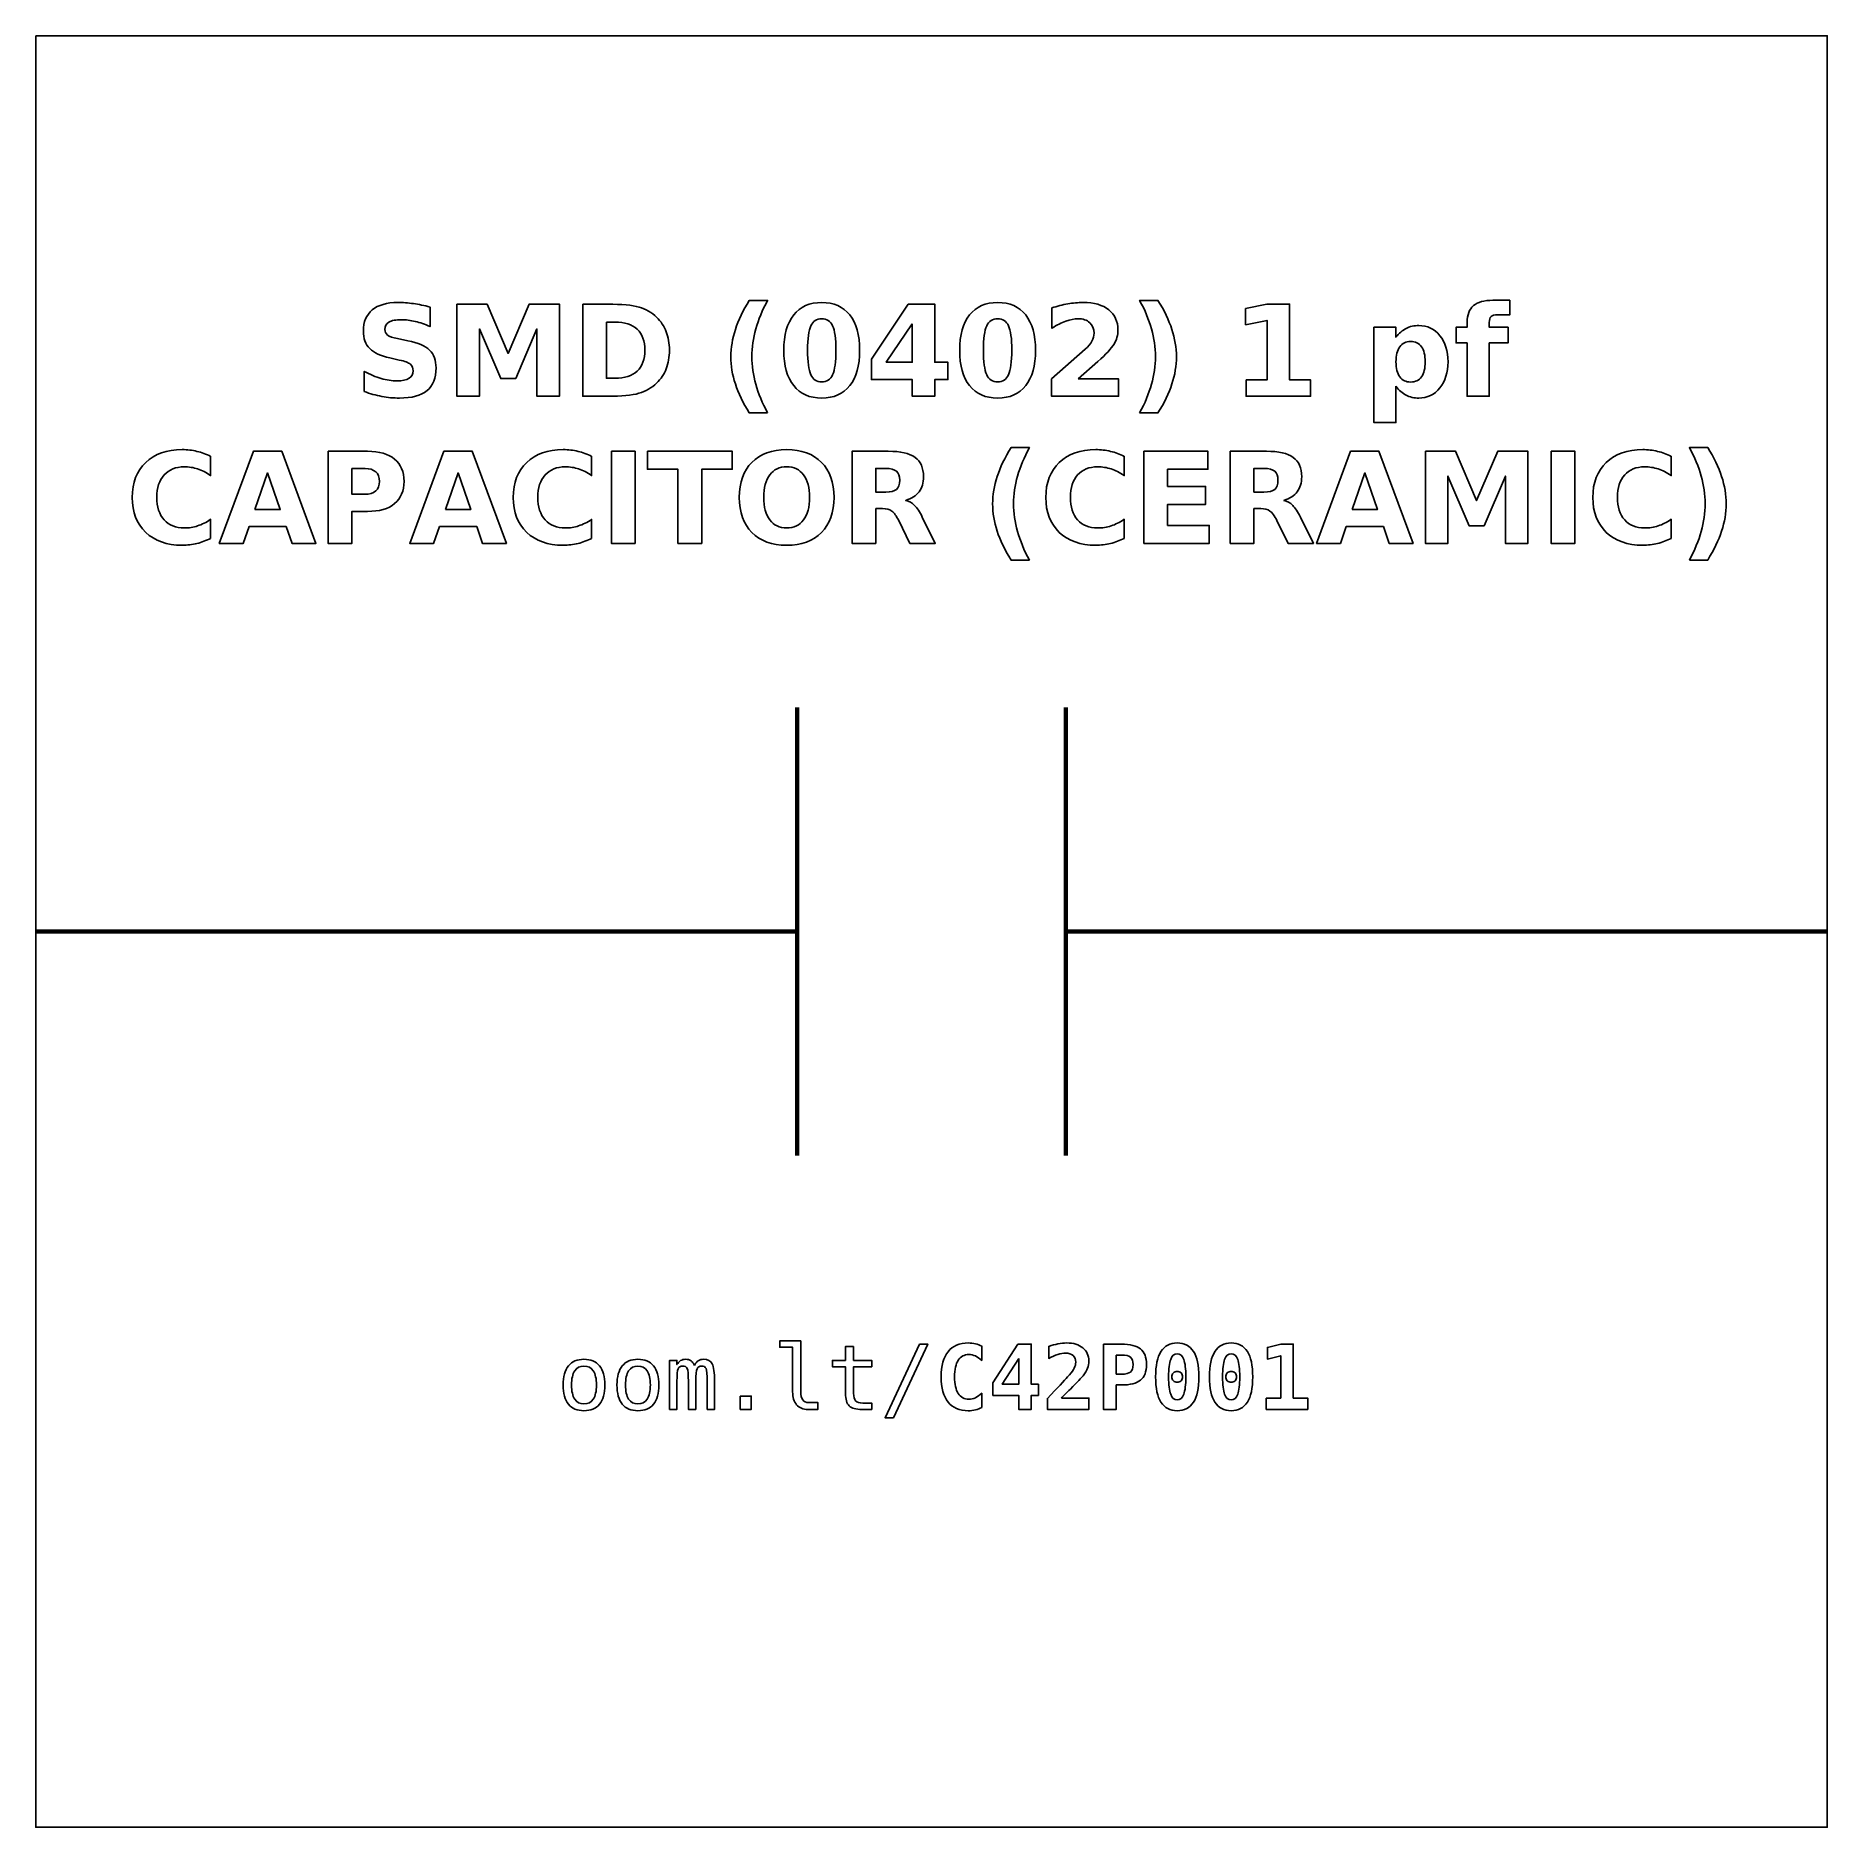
# Model space of a CAD drawing. Header units: centimetres. Extents: x -11.5 to -9.5, y -15.85 to -13.85.
import ezdxf

# ---------------------------------------------------------------- set-up
doc = ezdxf.new("R2010")
doc.units = ezdxf.units.CM
doc.header["$MEASUREMENT"] = 0
doc.layers.add('Layer 1', color=7, linetype='Continuous')

msp = doc.modelspace()

# ---------------------------------------------------------------- linework, layer by layer
at = {"layer": 'Layer 1', "color": 7}
msp.add_open_spline([(-11.5, -13.85), (-11.5, -13.85), (-9.5, -13.85), (-9.5, -13.85), (-9.5, -13.85), (-9.5, -13.85), (-9.5, -15.85), (-9.5, -15.85), (-9.5, -15.85), (-9.5, -15.85), (-11.5, -15.85), (-11.5, -15.85), (-11.5, -15.85), (-11.5, -15.85), (-11.5, -13.85), (-11.5, -13.85)], degree=3, knots=[0, 0, 0, 0, 0.25, 0.25, 0.25, 0.25, 0.5, 0.5, 0.5, 0.5, 0.75, 0.75, 0.75, 0.75, 1, 1, 1, 1], dxfattribs=at)
at = {"layer": 'Layer 1', "color": 250}
for points, knots in [([(-11.05989, -14.15284), (-11.05989, -14.15284), (-11.05989, -14.17459), (-11.05989, -14.17459), (-11.05989, -14.17459), (-11.06554, -14.17207), (-11.07106, -14.17017), (-11.07642, -14.16888), (-11.07642, -14.16888), (-11.08181, -14.16758), (-11.08689, -14.16695), (-11.09166, -14.16695), (-11.09166, -14.16695), (-11.09799, -14.16695), (-11.10269, -14.16782), (-11.10573, -14.16956), (-11.10573, -14.16956), (-11.10876, -14.17132), (-11.11027, -14.17403), (-11.11027, -14.1777), (-11.11027, -14.1777), (-11.11027, -14.18045), (-11.10926, -14.18261), (-11.10721, -14.18414), (-11.10721, -14.18414), (-11.10516, -14.18567), (-11.10145, -14.18701), (-11.09606, -14.18811), (-11.09606, -14.18811), (-11.09606, -14.18811), (-11.08477, -14.19037), (-11.08477, -14.19037), (-11.08477, -14.19037), (-11.07332, -14.19268), (-11.06521, -14.19616), (-11.06039, -14.20086), (-11.06039, -14.20086), (-11.05556, -14.20554), (-11.05314, -14.2122), (-11.05314, -14.22083), (-11.05314, -14.22083), (-11.05314, -14.23219), (-11.0565, -14.24063), (-11.06323, -14.24616), (-11.06323, -14.24616), (-11.06996, -14.25168), (-11.08023, -14.25446), (-11.09406, -14.25446), (-11.09406, -14.25446), (-11.1006, -14.25446), (-11.10714, -14.25385), (-11.1137, -14.2526), (-11.1137, -14.2526), (-11.12026, -14.25135), (-11.12685, -14.24952), (-11.13341, -14.2471), (-11.13341, -14.2471), (-11.13341, -14.2471), (-11.13341, -14.22471), (-11.13341, -14.22471), (-11.13341, -14.22471), (-11.12685, -14.22819), (-11.1205, -14.23082), (-11.11436, -14.23259), (-11.11436, -14.23259), (-11.10822, -14.23435), (-11.10232, -14.23524), (-11.09663, -14.23524), (-11.09663, -14.23524), (-11.09084, -14.23524), (-11.0864, -14.23428), (-11.08332, -14.23235), (-11.08332, -14.23235), (-11.08023, -14.23042), (-11.07871, -14.22767), (-11.07871, -14.22407), (-11.07871, -14.22407), (-11.07871, -14.22087), (-11.07974, -14.21838), (-11.08183, -14.21664), (-11.08183, -14.21664), (-11.08393, -14.2149), (-11.08809, -14.21333), (-11.09435, -14.21196), (-11.09435, -14.21196), (-11.09435, -14.21196), (-11.10462, -14.20968), (-11.10462, -14.20968), (-11.10462, -14.20968), (-11.1149, -14.20747), (-11.12243, -14.20397), (-11.12718, -14.19914), (-11.12718, -14.19914), (-11.13193, -14.19432), (-11.1343, -14.18781), (-11.1343, -14.17965), (-11.1343, -14.17965), (-11.1343, -14.16939), (-11.13099, -14.16151), (-11.12438, -14.15601), (-11.12438, -14.15601), (-11.11777, -14.15048), (-11.10827, -14.14773), (-11.09585, -14.14773), (-11.09585, -14.14773), (-11.09021, -14.14773), (-11.0844, -14.14816), (-11.07842, -14.149), (-11.07842, -14.149), (-11.07245, -14.14985), (-11.06627, -14.15112), (-11.05989, -14.15284)], [0, 0, 0, 0, 0.0357143, 0.0357143, 0.0357143, 0.0357143, 0.0714286, 0.0714286, 0.0714286, 0.0714286, 0.1071429, 0.1071429, 0.1071429, 0.1071429, 0.1428571, 0.1428571, 0.1428571, 0.1428571, 0.1785714, 0.1785714, 0.1785714, 0.1785714, 0.2142857, 0.2142857, 0.2142857, 0.2142857, 0.25, 0.25, 0.25, 0.25, 0.2857143, 0.2857143, 0.2857143, 0.2857143, 0.3214286, 0.3214286, 0.3214286, 0.3214286, 0.3571429, 0.3571429, 0.3571429, 0.3571429, 0.3928571, 0.3928571, 0.3928571, 0.3928571, 0.4285714, 0.4285714, 0.4285714, 0.4285714, 0.4642857, 0.4642857, 0.4642857, 0.4642857, 0.5, 0.5, 0.5, 0.5, 0.5357143, 0.5357143, 0.5357143, 0.5357143, 0.5714286, 0.5714286, 0.5714286, 0.5714286, 0.6071429, 0.6071429, 0.6071429, 0.6071429, 0.6428571, 0.6428571, 0.6428571, 0.6428571, 0.6785714, 0.6785714, 0.6785714, 0.6785714, 0.7142857, 0.7142857, 0.7142857, 0.7142857, 0.75, 0.75, 0.75, 0.75, 0.7857143, 0.7857143, 0.7857143, 0.7857143, 0.8214286, 0.8214286, 0.8214286, 0.8214286, 0.8571429, 0.8571429, 0.8571429, 0.8571429, 0.8928571, 0.8928571, 0.8928571, 0.8928571, 0.9285714, 0.9285714, 0.9285714, 0.9285714, 0.9642857, 0.9642857, 0.9642857, 0.9642857, 1, 1, 1, 1]), ([(-11.02986, -14.14959), (-11.02986, -14.14959), (-10.99611, -14.14959), (-10.99611, -14.14959), (-10.99611, -14.14959), (-10.99611, -14.14959), (-10.97266, -14.20465), (-10.97266, -14.20465), (-10.97266, -14.20465), (-10.97266, -14.20465), (-10.9491, -14.14959), (-10.9491, -14.14959), (-10.9491, -14.14959), (-10.9491, -14.14959), (-10.91542, -14.14959), (-10.91542, -14.14959), (-10.91542, -14.14959), (-10.91542, -14.14959), (-10.91542, -14.25246), (-10.91542, -14.25246), (-10.91542, -14.25246), (-10.91542, -14.25246), (-10.94049, -14.25246), (-10.94049, -14.25246), (-10.94049, -14.25246), (-10.94049, -14.25246), (-10.94049, -14.17722), (-10.94049, -14.17722), (-10.94049, -14.17722), (-10.94049, -14.17722), (-10.9642, -14.23268), (-10.9642, -14.23268), (-10.9642, -14.23268), (-10.9642, -14.23268), (-10.98101, -14.23268), (-10.98101, -14.23268), (-10.98101, -14.23268), (-10.98101, -14.23268), (-11.00472, -14.17722), (-11.00472, -14.17722), (-11.00472, -14.17722), (-11.00472, -14.17722), (-11.00472, -14.25246), (-11.00472, -14.25246), (-11.00472, -14.25246), (-11.00472, -14.25246), (-11.02986, -14.25246), (-11.02986, -14.25246), (-11.02986, -14.25246), (-11.02986, -14.25246), (-11.02986, -14.14959), (-11.02986, -14.14959)], [0, 0, 0, 0, 0.0769231, 0.0769231, 0.0769231, 0.0769231, 0.1538462, 0.1538462, 0.1538462, 0.1538462, 0.2307692, 0.2307692, 0.2307692, 0.2307692, 0.3076923, 0.3076923, 0.3076923, 0.3076923, 0.3846154, 0.3846154, 0.3846154, 0.3846154, 0.4615385, 0.4615385, 0.4615385, 0.4615385, 0.5384615, 0.5384615, 0.5384615, 0.5384615, 0.6153846, 0.6153846, 0.6153846, 0.6153846, 0.6923077, 0.6923077, 0.6923077, 0.6923077, 0.7692308, 0.7692308, 0.7692308, 0.7692308, 0.8461538, 0.8461538, 0.8461538, 0.8461538, 0.9230769, 0.9230769, 0.9230769, 0.9230769, 1, 1, 1, 1]), ([(-10.88943, -14.14959), (-10.88943, -14.14959), (-10.86144, -14.14959), (-10.86144, -14.14959), (-10.86144, -14.14959), (-10.84583, -14.14959), (-10.83421, -14.1507), (-10.82657, -14.15293), (-10.82657, -14.15293), (-10.81892, -14.15516), (-10.81236, -14.15893), (-10.80688, -14.16427), (-10.80688, -14.16427), (-10.80206, -14.1689), (-10.79849, -14.17426), (-10.79613, -14.18033), (-10.79613, -14.18033), (-10.79381, -14.18637), (-10.79263, -14.19324), (-10.79263, -14.20093), (-10.79263, -14.20093), (-10.79263, -14.20869), (-10.79381, -14.21561), (-10.79613, -14.2217), (-10.79613, -14.2217), (-10.79849, -14.22779), (-10.80206, -14.23315), (-10.80688, -14.23778), (-10.80688, -14.23778), (-10.81241, -14.24312), (-10.81902, -14.24689), (-10.82673, -14.24912), (-10.82673, -14.24912), (-10.83445, -14.25135), (-10.84602, -14.25246), (-10.86144, -14.25246), (-10.86144, -14.25246), (-10.86144, -14.25246), (-10.88943, -14.25246), (-10.88943, -14.25246), (-10.88943, -14.25246), (-10.88943, -14.25246), (-10.88943, -14.14959), (-10.88943, -14.14959)], [0, 0, 0, 0, 0.0909091, 0.0909091, 0.0909091, 0.0909091, 0.1818182, 0.1818182, 0.1818182, 0.1818182, 0.2727273, 0.2727273, 0.2727273, 0.2727273, 0.3636364, 0.3636364, 0.3636364, 0.3636364, 0.4545455, 0.4545455, 0.4545455, 0.4545455, 0.5454545, 0.5454545, 0.5454545, 0.5454545, 0.6363636, 0.6363636, 0.6363636, 0.6363636, 0.7272727, 0.7272727, 0.7272727, 0.7272727, 0.8181818, 0.8181818, 0.8181818, 0.8181818, 0.9090909, 0.9090909, 0.9090909, 0.9090909, 1, 1, 1, 1]), ([(-10.68294, -14.27106), (-10.68294, -14.27106), (-10.7034, -14.27106), (-10.7034, -14.27106), (-10.7034, -14.27106), (-10.71043, -14.25973), (-10.71563, -14.24893), (-10.71897, -14.2387), (-10.71897, -14.2387), (-10.72233, -14.22849), (-10.724, -14.21836), (-10.724, -14.20829), (-10.724, -14.20829), (-10.724, -14.19823), (-10.72231, -14.18804), (-10.71895, -14.17774), (-10.71895, -14.17774), (-10.71556, -14.16742), (-10.71039, -14.15665), (-10.7034, -14.14538), (-10.7034, -14.14538), (-10.7034, -14.14538), (-10.68294, -14.14538), (-10.68294, -14.14538), (-10.68294, -14.14538), (-10.68882, -14.15627), (-10.69322, -14.16692), (-10.69616, -14.17732), (-10.69616, -14.17732), (-10.6991, -14.18771), (-10.70058, -14.19799), (-10.70058, -14.20815), (-10.70058, -14.20815), (-10.70058, -14.21831), (-10.69912, -14.22859), (-10.69621, -14.23903), (-10.69621, -14.23903), (-10.69329, -14.24945), (-10.68887, -14.26013), (-10.68294, -14.27106)], [0, 0, 0, 0, 0.1, 0.1, 0.1, 0.1, 0.2, 0.2, 0.2, 0.2, 0.3, 0.3, 0.3, 0.3, 0.4, 0.4, 0.4, 0.4, 0.5, 0.5, 0.5, 0.5, 0.6, 0.6, 0.6, 0.6, 0.7, 0.7, 0.7, 0.7, 0.8, 0.8, 0.8, 0.8, 0.9, 0.9, 0.9, 0.9, 1, 1, 1, 1]), ([(-10.58021, -14.20112), (-10.58021, -14.21817), (-10.58388, -14.23132), (-10.59124, -14.24058), (-10.59124, -14.24058), (-10.59858, -14.24983), (-10.60902, -14.25446), (-10.62252, -14.25446), (-10.62252, -14.25446), (-10.63607, -14.25446), (-10.64653, -14.24983), (-10.65387, -14.24058), (-10.65387, -14.24058), (-10.66123, -14.23132), (-10.6649, -14.21817), (-10.6649, -14.20112), (-10.6649, -14.20112), (-10.6649, -14.18405), (-10.66123, -14.17087), (-10.65387, -14.16161), (-10.65387, -14.16161), (-10.64653, -14.15237), (-10.63607, -14.14773), (-10.62252, -14.14773), (-10.62252, -14.14773), (-10.60902, -14.14773), (-10.59858, -14.15237), (-10.59124, -14.16161), (-10.59124, -14.16161), (-10.58388, -14.17087), (-10.58021, -14.18405), (-10.58021, -14.20112)], [0, 0, 0, 0, 0.125, 0.125, 0.125, 0.125, 0.25, 0.25, 0.25, 0.25, 0.375, 0.375, 0.375, 0.375, 0.5, 0.5, 0.5, 0.5, 0.625, 0.625, 0.625, 0.625, 0.75, 0.75, 0.75, 0.75, 0.875, 0.875, 0.875, 0.875, 1, 1, 1, 1]), ([(-10.52591, -14.14959), (-10.52591, -14.14959), (-10.49641, -14.14959), (-10.49641, -14.14959), (-10.49641, -14.14959), (-10.49641, -14.14959), (-10.49641, -14.2145), (-10.49641, -14.2145), (-10.49641, -14.2145), (-10.49641, -14.2145), (-10.48174, -14.2145), (-10.48174, -14.2145), (-10.48174, -14.2145), (-10.48174, -14.2145), (-10.48174, -14.23372), (-10.48174, -14.23372), (-10.48174, -14.23372), (-10.48174, -14.23372), (-10.49641, -14.23372), (-10.49641, -14.23372), (-10.49641, -14.23372), (-10.49641, -14.23372), (-10.49641, -14.25246), (-10.49641, -14.25246), (-10.49641, -14.25246), (-10.49641, -14.25246), (-10.52148, -14.25246), (-10.52148, -14.25246), (-10.52148, -14.25246), (-10.52148, -14.25246), (-10.52148, -14.23372), (-10.52148, -14.23372), (-10.52148, -14.23372), (-10.52148, -14.23372), (-10.56711, -14.23372), (-10.56711, -14.23372), (-10.56711, -14.23372), (-10.56711, -14.23372), (-10.56711, -14.21097), (-10.56711, -14.21097), (-10.56711, -14.21097), (-10.56711, -14.21097), (-10.52591, -14.14959), (-10.52591, -14.14959)], [0, 0, 0, 0, 0.0909091, 0.0909091, 0.0909091, 0.0909091, 0.1818182, 0.1818182, 0.1818182, 0.1818182, 0.2727273, 0.2727273, 0.2727273, 0.2727273, 0.3636364, 0.3636364, 0.3636364, 0.3636364, 0.4545455, 0.4545455, 0.4545455, 0.4545455, 0.5454545, 0.5454545, 0.5454545, 0.5454545, 0.6363636, 0.6363636, 0.6363636, 0.6363636, 0.7272727, 0.7272727, 0.7272727, 0.7272727, 0.8181818, 0.8181818, 0.8181818, 0.8181818, 0.9090909, 0.9090909, 0.9090909, 0.9090909, 1, 1, 1, 1]), ([(-10.38383, -14.20112), (-10.38383, -14.21817), (-10.3875, -14.23132), (-10.39486, -14.24058), (-10.39486, -14.24058), (-10.4022, -14.24983), (-10.41264, -14.25446), (-10.42614, -14.25446), (-10.42614, -14.25446), (-10.43969, -14.25446), (-10.45015, -14.24983), (-10.45749, -14.24058), (-10.45749, -14.24058), (-10.46485, -14.23132), (-10.46852, -14.21817), (-10.46852, -14.20112), (-10.46852, -14.20112), (-10.46852, -14.18405), (-10.46485, -14.17087), (-10.45749, -14.16161), (-10.45749, -14.16161), (-10.45015, -14.15237), (-10.43969, -14.14773), (-10.42614, -14.14773), (-10.42614, -14.14773), (-10.41264, -14.14773), (-10.4022, -14.15237), (-10.39486, -14.16161), (-10.39486, -14.16161), (-10.3875, -14.17087), (-10.38383, -14.18405), (-10.38383, -14.20112)], [0, 0, 0, 0, 0.125, 0.125, 0.125, 0.125, 0.25, 0.25, 0.25, 0.25, 0.375, 0.375, 0.375, 0.375, 0.5, 0.5, 0.5, 0.5, 0.625, 0.625, 0.625, 0.625, 0.75, 0.75, 0.75, 0.75, 0.875, 0.875, 0.875, 0.875, 1, 1, 1, 1]), ([(-10.33642, -14.23296), (-10.33642, -14.23296), (-10.29114, -14.23296), (-10.29114, -14.23296), (-10.29114, -14.23296), (-10.29114, -14.23296), (-10.29114, -14.25246), (-10.29114, -14.25246), (-10.29114, -14.25246), (-10.29114, -14.25246), (-10.36591, -14.25246), (-10.36591, -14.25246), (-10.36591, -14.25246), (-10.36591, -14.25246), (-10.36591, -14.23296), (-10.36591, -14.23296), (-10.36591, -14.23296), (-10.36591, -14.23296), (-10.32835, -14.19983), (-10.32835, -14.19983), (-10.32835, -14.19983), (-10.32499, -14.19679), (-10.32252, -14.19383), (-10.32092, -14.19094), (-10.32092, -14.19094), (-10.3193, -14.18804), (-10.3185, -14.18503), (-10.3185, -14.1819), (-10.3185, -14.1819), (-10.3185, -14.17708), (-10.32012, -14.1732), (-10.32336, -14.17026), (-10.32336, -14.17026), (-10.32659, -14.16732), (-10.33089, -14.16587), (-10.33628, -14.16587), (-10.33628, -14.16587), (-10.34041, -14.16587), (-10.34493, -14.16676), (-10.34985, -14.16852), (-10.34985, -14.16852), (-10.35476, -14.17029), (-10.36003, -14.17292), (-10.36563, -14.1764), (-10.36563, -14.1764), (-10.36563, -14.1764), (-10.36563, -14.1538), (-10.36563, -14.1538), (-10.36563, -14.1538), (-10.35965, -14.15183), (-10.35375, -14.15032), (-10.34792, -14.14929), (-10.34792, -14.14929), (-10.34208, -14.14825), (-10.33637, -14.14773), (-10.33075, -14.14773), (-10.33075, -14.14773), (-10.31845, -14.14773), (-10.30888, -14.15044), (-10.30206, -14.15587), (-10.30206, -14.15587), (-10.29524, -14.16128), (-10.29183, -14.16883), (-10.29183, -14.17854), (-10.29183, -14.17854), (-10.29183, -14.18414), (-10.29328, -14.18936), (-10.29618, -14.19421), (-10.29618, -14.19421), (-10.29907, -14.19905), (-10.30516, -14.20554), (-10.31443, -14.21368), (-10.31443, -14.21368), (-10.31443, -14.21368), (-10.33642, -14.23296), (-10.33642, -14.23296)], [0, 0, 0, 0, 0.0526316, 0.0526316, 0.0526316, 0.0526316, 0.1052632, 0.1052632, 0.1052632, 0.1052632, 0.1578947, 0.1578947, 0.1578947, 0.1578947, 0.2105263, 0.2105263, 0.2105263, 0.2105263, 0.2631579, 0.2631579, 0.2631579, 0.2631579, 0.3157895, 0.3157895, 0.3157895, 0.3157895, 0.3684211, 0.3684211, 0.3684211, 0.3684211, 0.4210526, 0.4210526, 0.4210526, 0.4210526, 0.4736842, 0.4736842, 0.4736842, 0.4736842, 0.5263158, 0.5263158, 0.5263158, 0.5263158, 0.5789474, 0.5789474, 0.5789474, 0.5789474, 0.6315789, 0.6315789, 0.6315789, 0.6315789, 0.6842105, 0.6842105, 0.6842105, 0.6842105, 0.7368421, 0.7368421, 0.7368421, 0.7368421, 0.7894737, 0.7894737, 0.7894737, 0.7894737, 0.8421053, 0.8421053, 0.8421053, 0.8421053, 0.8947368, 0.8947368, 0.8947368, 0.8947368, 0.9473684, 0.9473684, 0.9473684, 0.9473684, 1, 1, 1, 1]), ([(-10.2676, -14.27106), (-10.26172, -14.26013), (-10.2573, -14.24945), (-10.25436, -14.23903), (-10.25436, -14.23903), (-10.25142, -14.22859), (-10.24996, -14.21831), (-10.24996, -14.20815), (-10.24996, -14.20815), (-10.24996, -14.19799), (-10.25142, -14.18771), (-10.25436, -14.17732), (-10.25436, -14.17732), (-10.2573, -14.16692), (-10.26172, -14.15627), (-10.2676, -14.14538), (-10.2676, -14.14538), (-10.2676, -14.14538), (-10.24714, -14.14538), (-10.24714, -14.14538), (-10.24714, -14.14538), (-10.24016, -14.15665), (-10.23498, -14.16742), (-10.23159, -14.17774), (-10.23159, -14.17774), (-10.22823, -14.18804), (-10.22654, -14.19823), (-10.22654, -14.20829), (-10.22654, -14.20829), (-10.22654, -14.21836), (-10.22821, -14.22849), (-10.23157, -14.2387), (-10.23157, -14.2387), (-10.23491, -14.24893), (-10.24011, -14.25973), (-10.24714, -14.27106), (-10.24714, -14.27106), (-10.24714, -14.27106), (-10.2676, -14.27106), (-10.2676, -14.27106)], [0, 0, 0, 0, 0.1, 0.1, 0.1, 0.1, 0.2, 0.2, 0.2, 0.2, 0.3, 0.3, 0.3, 0.3, 0.4, 0.4, 0.4, 0.4, 0.5, 0.5, 0.5, 0.5, 0.6, 0.6, 0.6, 0.6, 0.7, 0.7, 0.7, 0.7, 0.8, 0.8, 0.8, 0.8, 0.9, 0.9, 0.9, 0.9, 1, 1, 1, 1]), ([(-10.14874, -14.23414), (-10.14874, -14.23414), (-10.12531, -14.23414), (-10.12531, -14.23414), (-10.12531, -14.23414), (-10.12531, -14.23414), (-10.12531, -14.16765), (-10.12531, -14.16765), (-10.12531, -14.16765), (-10.12531, -14.16765), (-10.14935, -14.17262), (-10.14935, -14.17262), (-10.14935, -14.17262), (-10.14935, -14.17262), (-10.14935, -14.15455), (-10.14935, -14.15455), (-10.14935, -14.15455), (-10.14935, -14.15455), (-10.12545, -14.14959), (-10.12545, -14.14959), (-10.12545, -14.14959), (-10.12545, -14.14959), (-10.10024, -14.14959), (-10.10024, -14.14959), (-10.10024, -14.14959), (-10.10024, -14.14959), (-10.10024, -14.23414), (-10.10024, -14.23414), (-10.10024, -14.23414), (-10.10024, -14.23414), (-10.07682, -14.23414), (-10.07682, -14.23414), (-10.07682, -14.23414), (-10.07682, -14.23414), (-10.07682, -14.25246), (-10.07682, -14.25246), (-10.07682, -14.25246), (-10.07682, -14.25246), (-10.14874, -14.25246), (-10.14874, -14.25246), (-10.14874, -14.25246), (-10.14874, -14.25246), (-10.14874, -14.23414), (-10.14874, -14.23414)], [0, 0, 0, 0, 0.0909091, 0.0909091, 0.0909091, 0.0909091, 0.1818182, 0.1818182, 0.1818182, 0.1818182, 0.2727273, 0.2727273, 0.2727273, 0.2727273, 0.3636364, 0.3636364, 0.3636364, 0.3636364, 0.4545455, 0.4545455, 0.4545455, 0.4545455, 0.5454545, 0.5454545, 0.5454545, 0.5454545, 0.6363636, 0.6363636, 0.6363636, 0.6363636, 0.7272727, 0.7272727, 0.7272727, 0.7272727, 0.8181818, 0.8181818, 0.8181818, 0.8181818, 0.9090909, 0.9090909, 0.9090909, 0.9090909, 1, 1, 1, 1]), ([(-9.85429, -14.14524), (-9.85429, -14.14524), (-9.85429, -14.16142), (-9.85429, -14.16142), (-9.85429, -14.16142), (-9.85429, -14.16142), (-9.86795, -14.16142), (-9.86795, -14.16142), (-9.86795, -14.16142), (-9.87143, -14.16142), (-9.87388, -14.16206), (-9.87524, -14.16333), (-9.87524, -14.16333), (-9.87663, -14.1646), (-9.87731, -14.16678), (-9.87731, -14.16991), (-9.87731, -14.16991), (-9.87731, -14.16991), (-9.87731, -14.1753), (-9.87731, -14.1753), (-9.87731, -14.1753), (-9.87731, -14.1753), (-9.85624, -14.1753), (-9.85624, -14.1753), (-9.85624, -14.1753), (-9.85624, -14.1753), (-9.85624, -14.19294), (-9.85624, -14.19294), (-9.85624, -14.19294), (-9.85624, -14.19294), (-9.87731, -14.19294), (-9.87731, -14.19294), (-9.87731, -14.19294), (-9.87731, -14.19294), (-9.87731, -14.25246), (-9.87731, -14.25246), (-9.87731, -14.25246), (-9.87731, -14.25246), (-9.90198, -14.25246), (-9.90198, -14.25246), (-9.90198, -14.25246), (-9.90198, -14.25246), (-9.90198, -14.19294), (-9.90198, -14.19294), (-9.90198, -14.19294), (-9.90198, -14.19294), (-9.91424, -14.19294), (-9.91424, -14.19294), (-9.91424, -14.19294), (-9.91424, -14.19294), (-9.91424, -14.1753), (-9.91424, -14.1753), (-9.91424, -14.1753), (-9.91424, -14.1753), (-9.90198, -14.1753), (-9.90198, -14.1753), (-9.90198, -14.1753), (-9.90198, -14.1753), (-9.90198, -14.16991), (-9.90198, -14.16991), (-9.90198, -14.16991), (-9.90198, -14.16151), (-9.89963, -14.15528), (-9.89495, -14.15126), (-9.89495, -14.15126), (-9.89027, -14.14724), (-9.883, -14.14524), (-9.87317, -14.14524), (-9.87317, -14.14524), (-9.87317, -14.14524), (-9.85429, -14.14524), (-9.85429, -14.14524)], [0, 0, 0, 0, 0.0555556, 0.0555556, 0.0555556, 0.0555556, 0.1111111, 0.1111111, 0.1111111, 0.1111111, 0.1666667, 0.1666667, 0.1666667, 0.1666667, 0.2222222, 0.2222222, 0.2222222, 0.2222222, 0.2777778, 0.2777778, 0.2777778, 0.2777778, 0.3333333, 0.3333333, 0.3333333, 0.3333333, 0.3888889, 0.3888889, 0.3888889, 0.3888889, 0.4444444, 0.4444444, 0.4444444, 0.4444444, 0.5, 0.5, 0.5, 0.5, 0.5555556, 0.5555556, 0.5555556, 0.5555556, 0.6111111, 0.6111111, 0.6111111, 0.6111111, 0.6666667, 0.6666667, 0.6666667, 0.6666667, 0.7222222, 0.7222222, 0.7222222, 0.7222222, 0.7777778, 0.7777778, 0.7777778, 0.7777778, 0.8333333, 0.8333333, 0.8333333, 0.8333333, 0.8888889, 0.8888889, 0.8888889, 0.8888889, 0.9444444, 0.9444444, 0.9444444, 0.9444444, 1, 1, 1, 1]), ([(-10.8629, -14.16965), (-10.8629, -14.16965), (-10.8629, -14.2324), (-10.8629, -14.2324), (-10.8629, -14.2324), (-10.8629, -14.2324), (-10.8534, -14.2324), (-10.8534, -14.2324), (-10.8534, -14.2324), (-10.84256, -14.2324), (-10.83428, -14.22972), (-10.82857, -14.22433), (-10.82857, -14.22433), (-10.82285, -14.21897), (-10.81998, -14.21116), (-10.81998, -14.20093), (-10.81998, -14.20093), (-10.81998, -14.19072), (-10.82283, -14.18296), (-10.82852, -14.17765), (-10.82852, -14.17765), (-10.83421, -14.17231), (-10.84251, -14.16965), (-10.8534, -14.16965), (-10.8534, -14.16965), (-10.8534, -14.16965), (-10.8629, -14.16965), (-10.8629, -14.16965)], [0, 0, 0, 0, 0.1428571, 0.1428571, 0.1428571, 0.1428571, 0.2857143, 0.2857143, 0.2857143, 0.2857143, 0.4285714, 0.4285714, 0.4285714, 0.4285714, 0.5714286, 0.5714286, 0.5714286, 0.5714286, 0.7142857, 0.7142857, 0.7142857, 0.7142857, 0.8571429, 0.8571429, 0.8571429, 0.8571429, 1, 1, 1, 1]), ([(-10.60674, -14.20093), (-10.60674, -14.18807), (-10.60794, -14.17901), (-10.61036, -14.17374), (-10.61036, -14.17374), (-10.61276, -14.1685), (-10.61683, -14.16587), (-10.62252, -14.16587), (-10.62252, -14.16587), (-10.62821, -14.16587), (-10.63228, -14.1685), (-10.63473, -14.17374), (-10.63473, -14.17374), (-10.63715, -14.17901), (-10.63837, -14.18807), (-10.63837, -14.20093), (-10.63837, -14.20093), (-10.63837, -14.21391), (-10.63715, -14.22309), (-10.63473, -14.2284), (-10.63473, -14.2284), (-10.63228, -14.23374), (-10.62821, -14.2364), (-10.62252, -14.2364), (-10.62252, -14.2364), (-10.61688, -14.2364), (-10.61283, -14.23374), (-10.61038, -14.2284), (-10.61038, -14.2284), (-10.60796, -14.22309), (-10.60674, -14.21391), (-10.60674, -14.20093)], [0, 0, 0, 0, 0.125, 0.125, 0.125, 0.125, 0.25, 0.25, 0.25, 0.25, 0.375, 0.375, 0.375, 0.375, 0.5, 0.5, 0.5, 0.5, 0.625, 0.625, 0.625, 0.625, 0.75, 0.75, 0.75, 0.75, 0.875, 0.875, 0.875, 0.875, 1, 1, 1, 1]), ([(-10.52148, -14.17144), (-10.52148, -14.17144), (-10.55058, -14.2145), (-10.55058, -14.2145), (-10.55058, -14.2145), (-10.55058, -14.2145), (-10.52148, -14.2145), (-10.52148, -14.2145), (-10.52148, -14.2145), (-10.52148, -14.2145), (-10.52148, -14.17144), (-10.52148, -14.17144)], [0, 0, 0, 0, 0.3333333, 0.3333333, 0.3333333, 0.3333333, 0.6666667, 0.6666667, 0.6666667, 0.6666667, 1, 1, 1, 1]), ([(-10.41036, -14.20093), (-10.41036, -14.18807), (-10.41156, -14.17901), (-10.41398, -14.17374), (-10.41398, -14.17374), (-10.41638, -14.1685), (-10.42045, -14.16587), (-10.42614, -14.16587), (-10.42614, -14.16587), (-10.43183, -14.16587), (-10.4359, -14.1685), (-10.43835, -14.17374), (-10.43835, -14.17374), (-10.44077, -14.17901), (-10.44199, -14.18807), (-10.44199, -14.20093), (-10.44199, -14.20093), (-10.44199, -14.21391), (-10.44077, -14.22309), (-10.43835, -14.2284), (-10.43835, -14.2284), (-10.4359, -14.23374), (-10.43183, -14.2364), (-10.42614, -14.2364), (-10.42614, -14.2364), (-10.4205, -14.2364), (-10.41645, -14.23374), (-10.414, -14.2284), (-10.414, -14.2284), (-10.41158, -14.22309), (-10.41036, -14.21391), (-10.41036, -14.20093)], [0, 0, 0, 0, 0.125, 0.125, 0.125, 0.125, 0.25, 0.25, 0.25, 0.25, 0.375, 0.375, 0.375, 0.375, 0.5, 0.5, 0.5, 0.5, 0.625, 0.625, 0.625, 0.625, 0.75, 0.75, 0.75, 0.75, 0.875, 0.875, 0.875, 0.875, 1, 1, 1, 1]), ([(-9.98143, -14.24129), (-9.98143, -14.24129), (-9.98143, -14.28181), (-9.98143, -14.28181), (-9.98143, -14.28181), (-9.98143, -14.28181), (-10.0061, -14.28181), (-10.0061, -14.28181), (-10.0061, -14.28181), (-10.0061, -14.28181), (-10.0061, -14.1753), (-10.0061, -14.1753), (-10.0061, -14.1753), (-10.0061, -14.1753), (-9.98143, -14.1753), (-9.98143, -14.1753), (-9.98143, -14.1753), (-9.98143, -14.1753), (-9.98143, -14.18661), (-9.98143, -14.18661), (-9.98143, -14.18661), (-9.97804, -14.18209), (-9.97425, -14.17878), (-9.97014, -14.17664), (-9.97014, -14.17664), (-9.966, -14.1745), (-9.96125, -14.17344), (-9.95586, -14.17344), (-9.95586, -14.17344), (-9.94636, -14.17344), (-9.93855, -14.17722), (-9.93246, -14.18477), (-9.93246, -14.18477), (-9.92635, -14.19232), (-9.92329, -14.20206), (-9.92329, -14.21394), (-9.92329, -14.21394), (-9.92329, -14.22584), (-9.92635, -14.23557), (-9.93246, -14.24312), (-9.93246, -14.24312), (-9.93855, -14.25067), (-9.94636, -14.25446), (-9.95586, -14.25446), (-9.95586, -14.25446), (-9.96125, -14.25446), (-9.966, -14.2534), (-9.97014, -14.25126), (-9.97014, -14.25126), (-9.97425, -14.24912), (-9.97804, -14.2458), (-9.98143, -14.24129)], [0, 0, 0, 0, 0.0769231, 0.0769231, 0.0769231, 0.0769231, 0.1538462, 0.1538462, 0.1538462, 0.1538462, 0.2307692, 0.2307692, 0.2307692, 0.2307692, 0.3076923, 0.3076923, 0.3076923, 0.3076923, 0.3846154, 0.3846154, 0.3846154, 0.3846154, 0.4615385, 0.4615385, 0.4615385, 0.4615385, 0.5384615, 0.5384615, 0.5384615, 0.5384615, 0.6153846, 0.6153846, 0.6153846, 0.6153846, 0.6923077, 0.6923077, 0.6923077, 0.6923077, 0.7692308, 0.7692308, 0.7692308, 0.7692308, 0.8461538, 0.8461538, 0.8461538, 0.8461538, 0.9230769, 0.9230769, 0.9230769, 0.9230769, 1, 1, 1, 1]), ([(-9.96503, -14.19136), (-9.97033, -14.19136), (-9.97437, -14.19329), (-9.97719, -14.19717), (-9.97719, -14.19717), (-9.98001, -14.20105), (-9.98143, -14.20665), (-9.98143, -14.21394), (-9.98143, -14.21394), (-9.98143, -14.22125), (-9.98001, -14.22685), (-9.97719, -14.23073), (-9.97719, -14.23073), (-9.97437, -14.23461), (-9.97033, -14.23654), (-9.96503, -14.23654), (-9.96503, -14.23654), (-9.95977, -14.23654), (-9.95572, -14.23461), (-9.95295, -14.23075), (-9.95295, -14.23075), (-9.95017, -14.2269), (-9.94878, -14.2213), (-9.94878, -14.21394), (-9.94878, -14.21394), (-9.94878, -14.2066), (-9.95017, -14.201), (-9.95295, -14.19714), (-9.95295, -14.19714), (-9.95572, -14.19329), (-9.95977, -14.19136), (-9.96503, -14.19136)], [0, 0, 0, 0, 0.125, 0.125, 0.125, 0.125, 0.25, 0.25, 0.25, 0.25, 0.375, 0.375, 0.375, 0.375, 0.5, 0.5, 0.5, 0.5, 0.625, 0.625, 0.625, 0.625, 0.75, 0.75, 0.75, 0.75, 0.875, 0.875, 0.875, 0.875, 1, 1, 1, 1]), ([(-11.30482, -14.41107), (-11.30968, -14.41358), (-11.31476, -14.41549), (-11.32006, -14.41678), (-11.32006, -14.41678), (-11.32532, -14.41807), (-11.33085, -14.41871), (-11.33659, -14.41871), (-11.33659, -14.41871), (-11.35371, -14.41871), (-11.36728, -14.41391), (-11.3773, -14.40434), (-11.3773, -14.40434), (-11.38732, -14.39477), (-11.39233, -14.38179), (-11.39233, -14.36537), (-11.39233, -14.36537), (-11.39233, -14.34893), (-11.38732, -14.33592), (-11.3773, -14.32635), (-11.3773, -14.32635), (-11.36728, -14.31678), (-11.35371, -14.31198), (-11.33659, -14.31198), (-11.33659, -14.31198), (-11.33085, -14.31198), (-11.32532, -14.31262), (-11.32006, -14.31391), (-11.32006, -14.31391), (-11.31476, -14.3152), (-11.30968, -14.31711), (-11.30482, -14.31963), (-11.30482, -14.31963), (-11.30482, -14.31963), (-11.30482, -14.34091), (-11.30482, -14.34091), (-11.30482, -14.34091), (-11.30973, -14.33755), (-11.31458, -14.3351), (-11.31935, -14.33355), (-11.31935, -14.33355), (-11.32412, -14.33197), (-11.32916, -14.3312), (-11.33445, -14.3312), (-11.33445, -14.3312), (-11.3439, -14.3312), (-11.35136, -14.33423), (-11.35677, -14.3403), (-11.35677, -14.3403), (-11.3622, -14.34637), (-11.36491, -14.35472), (-11.36491, -14.36537), (-11.36491, -14.36537), (-11.36491, -14.376), (-11.3622, -14.38433), (-11.35677, -14.39039), (-11.35677, -14.39039), (-11.35136, -14.39646), (-11.3439, -14.39949), (-11.33445, -14.39949), (-11.33445, -14.39949), (-11.32916, -14.39949), (-11.32412, -14.39872), (-11.31935, -14.39714), (-11.31935, -14.39714), (-11.31458, -14.39559), (-11.30973, -14.39314), (-11.30482, -14.38978), (-11.30482, -14.38978), (-11.30482, -14.38978), (-11.30482, -14.41107), (-11.30482, -14.41107)], [0, 0, 0, 0, 0.0555556, 0.0555556, 0.0555556, 0.0555556, 0.1111111, 0.1111111, 0.1111111, 0.1111111, 0.1666667, 0.1666667, 0.1666667, 0.1666667, 0.2222222, 0.2222222, 0.2222222, 0.2222222, 0.2777778, 0.2777778, 0.2777778, 0.2777778, 0.3333333, 0.3333333, 0.3333333, 0.3333333, 0.3888889, 0.3888889, 0.3888889, 0.3888889, 0.4444444, 0.4444444, 0.4444444, 0.4444444, 0.5, 0.5, 0.5, 0.5, 0.5555556, 0.5555556, 0.5555556, 0.5555556, 0.6111111, 0.6111111, 0.6111111, 0.6111111, 0.6666667, 0.6666667, 0.6666667, 0.6666667, 0.7222222, 0.7222222, 0.7222222, 0.7222222, 0.7777778, 0.7777778, 0.7777778, 0.7777778, 0.8333333, 0.8333333, 0.8333333, 0.8333333, 0.8888889, 0.8888889, 0.8888889, 0.8888889, 0.9444444, 0.9444444, 0.9444444, 0.9444444, 1, 1, 1, 1]), ([(-11.22043, -14.39799), (-11.22043, -14.39799), (-11.26192, -14.39799), (-11.26192, -14.39799), (-11.26192, -14.39799), (-11.26192, -14.39799), (-11.26846, -14.41671), (-11.26846, -14.41671), (-11.26846, -14.41671), (-11.26846, -14.41671), (-11.29513, -14.41671), (-11.29513, -14.41671), (-11.29513, -14.41671), (-11.29513, -14.41671), (-11.25703, -14.31384), (-11.25703, -14.31384), (-11.25703, -14.31384), (-11.25703, -14.31384), (-11.2254, -14.31384), (-11.2254, -14.31384), (-11.2254, -14.31384), (-11.2254, -14.31384), (-11.1873, -14.41671), (-11.1873, -14.41671), (-11.1873, -14.41671), (-11.1873, -14.41671), (-11.21397, -14.41671), (-11.21397, -14.41671), (-11.21397, -14.41671), (-11.21397, -14.41671), (-11.22043, -14.39799), (-11.22043, -14.39799)], [0, 0, 0, 0, 0.125, 0.125, 0.125, 0.125, 0.25, 0.25, 0.25, 0.25, 0.375, 0.375, 0.375, 0.375, 0.5, 0.5, 0.5, 0.5, 0.625, 0.625, 0.625, 0.625, 0.75, 0.75, 0.75, 0.75, 0.875, 0.875, 0.875, 0.875, 1, 1, 1, 1]), ([(-11.17363, -14.31384), (-11.17363, -14.31384), (-11.12961, -14.31384), (-11.12961, -14.31384), (-11.12961, -14.31384), (-11.11651, -14.31384), (-11.10646, -14.31676), (-11.09945, -14.32257), (-11.09945, -14.32257), (-11.09245, -14.32838), (-11.08894, -14.33665), (-11.08894, -14.3474), (-11.08894, -14.3474), (-11.08894, -14.35817), (-11.09245, -14.36647), (-11.09945, -14.37228), (-11.09945, -14.37228), (-11.10646, -14.37809), (-11.11651, -14.38101), (-11.12961, -14.38101), (-11.12961, -14.38101), (-11.12961, -14.38101), (-11.1471, -14.38101), (-11.1471, -14.38101), (-11.1471, -14.38101), (-11.1471, -14.38101), (-11.1471, -14.41671), (-11.1471, -14.41671), (-11.1471, -14.41671), (-11.1471, -14.41671), (-11.17363, -14.41671), (-11.17363, -14.41671), (-11.17363, -14.41671), (-11.17363, -14.41671), (-11.17363, -14.31384), (-11.17363, -14.31384)], [0, 0, 0, 0, 0.1111111, 0.1111111, 0.1111111, 0.1111111, 0.2222222, 0.2222222, 0.2222222, 0.2222222, 0.3333333, 0.3333333, 0.3333333, 0.3333333, 0.4444444, 0.4444444, 0.4444444, 0.4444444, 0.5555556, 0.5555556, 0.5555556, 0.5555556, 0.6666667, 0.6666667, 0.6666667, 0.6666667, 0.7777778, 0.7777778, 0.7777778, 0.7777778, 0.8888889, 0.8888889, 0.8888889, 0.8888889, 1, 1, 1, 1]), ([(-11.0078, -14.39799), (-11.0078, -14.39799), (-11.04929, -14.39799), (-11.04929, -14.39799), (-11.04929, -14.39799), (-11.04929, -14.39799), (-11.05583, -14.41671), (-11.05583, -14.41671), (-11.05583, -14.41671), (-11.05583, -14.41671), (-11.0825, -14.41671), (-11.0825, -14.41671), (-11.0825, -14.41671), (-11.0825, -14.41671), (-11.0444, -14.31384), (-11.0444, -14.31384), (-11.0444, -14.31384), (-11.0444, -14.31384), (-11.01277, -14.31384), (-11.01277, -14.31384), (-11.01277, -14.31384), (-11.01277, -14.31384), (-10.97467, -14.41671), (-10.97467, -14.41671), (-10.97467, -14.41671), (-10.97467, -14.41671), (-11.00134, -14.41671), (-11.00134, -14.41671), (-11.00134, -14.41671), (-11.00134, -14.41671), (-11.0078, -14.39799), (-11.0078, -14.39799)], [0, 0, 0, 0, 0.125, 0.125, 0.125, 0.125, 0.25, 0.25, 0.25, 0.25, 0.375, 0.375, 0.375, 0.375, 0.5, 0.5, 0.5, 0.5, 0.625, 0.625, 0.625, 0.625, 0.75, 0.75, 0.75, 0.75, 0.875, 0.875, 0.875, 0.875, 1, 1, 1, 1]), ([(-10.87942, -14.41107), (-10.88428, -14.41358), (-10.88936, -14.41549), (-10.89466, -14.41678), (-10.89466, -14.41678), (-10.89992, -14.41807), (-10.90545, -14.41871), (-10.91119, -14.41871), (-10.91119, -14.41871), (-10.92831, -14.41871), (-10.94188, -14.41391), (-10.9519, -14.40434), (-10.9519, -14.40434), (-10.96192, -14.39477), (-10.96693, -14.38179), (-10.96693, -14.36537), (-10.96693, -14.36537), (-10.96693, -14.34893), (-10.96192, -14.33592), (-10.9519, -14.32635), (-10.9519, -14.32635), (-10.94188, -14.31678), (-10.92831, -14.31198), (-10.91119, -14.31198), (-10.91119, -14.31198), (-10.90545, -14.31198), (-10.89992, -14.31262), (-10.89466, -14.31391), (-10.89466, -14.31391), (-10.88936, -14.3152), (-10.88428, -14.31711), (-10.87942, -14.31963), (-10.87942, -14.31963), (-10.87942, -14.31963), (-10.87942, -14.34091), (-10.87942, -14.34091), (-10.87942, -14.34091), (-10.88433, -14.33755), (-10.88918, -14.3351), (-10.89395, -14.33355), (-10.89395, -14.33355), (-10.89872, -14.33197), (-10.90376, -14.3312), (-10.90905, -14.3312), (-10.90905, -14.3312), (-10.9185, -14.3312), (-10.92596, -14.33423), (-10.93137, -14.3403), (-10.93137, -14.3403), (-10.9368, -14.34637), (-10.93951, -14.35472), (-10.93951, -14.36537), (-10.93951, -14.36537), (-10.93951, -14.376), (-10.9368, -14.38433), (-10.93137, -14.39039), (-10.93137, -14.39039), (-10.92596, -14.39646), (-10.9185, -14.39949), (-10.90905, -14.39949), (-10.90905, -14.39949), (-10.90376, -14.39949), (-10.89872, -14.39872), (-10.89395, -14.39714), (-10.89395, -14.39714), (-10.88918, -14.39559), (-10.88433, -14.39314), (-10.87942, -14.38978), (-10.87942, -14.38978), (-10.87942, -14.38978), (-10.87942, -14.41107), (-10.87942, -14.41107)], [0, 0, 0, 0, 0.0555556, 0.0555556, 0.0555556, 0.0555556, 0.1111111, 0.1111111, 0.1111111, 0.1111111, 0.1666667, 0.1666667, 0.1666667, 0.1666667, 0.2222222, 0.2222222, 0.2222222, 0.2222222, 0.2777778, 0.2777778, 0.2777778, 0.2777778, 0.3333333, 0.3333333, 0.3333333, 0.3333333, 0.3888889, 0.3888889, 0.3888889, 0.3888889, 0.4444444, 0.4444444, 0.4444444, 0.4444444, 0.5, 0.5, 0.5, 0.5, 0.5555556, 0.5555556, 0.5555556, 0.5555556, 0.6111111, 0.6111111, 0.6111111, 0.6111111, 0.6666667, 0.6666667, 0.6666667, 0.6666667, 0.7222222, 0.7222222, 0.7222222, 0.7222222, 0.7777778, 0.7777778, 0.7777778, 0.7777778, 0.8333333, 0.8333333, 0.8333333, 0.8333333, 0.8888889, 0.8888889, 0.8888889, 0.8888889, 0.9444444, 0.9444444, 0.9444444, 0.9444444, 1, 1, 1, 1]), ([(-10.85745, -14.31384), (-10.85745, -14.31384), (-10.83092, -14.31384), (-10.83092, -14.31384), (-10.83092, -14.31384), (-10.83092, -14.31384), (-10.83092, -14.41671), (-10.83092, -14.41671), (-10.83092, -14.41671), (-10.83092, -14.41671), (-10.85745, -14.41671), (-10.85745, -14.41671), (-10.85745, -14.41671), (-10.85745, -14.41671), (-10.85745, -14.31384), (-10.85745, -14.31384)], [0, 0, 0, 0, 0.25, 0.25, 0.25, 0.25, 0.5, 0.5, 0.5, 0.5, 0.75, 0.75, 0.75, 0.75, 1, 1, 1, 1]), ([(-10.81724, -14.31384), (-10.81724, -14.31384), (-10.72244, -14.31384), (-10.72244, -14.31384), (-10.72244, -14.31384), (-10.72244, -14.31384), (-10.72244, -14.3339), (-10.72244, -14.3339), (-10.72244, -14.3339), (-10.72244, -14.3339), (-10.75654, -14.3339), (-10.75654, -14.3339), (-10.75654, -14.3339), (-10.75654, -14.3339), (-10.75654, -14.41671), (-10.75654, -14.41671), (-10.75654, -14.41671), (-10.75654, -14.41671), (-10.78307, -14.41671), (-10.78307, -14.41671), (-10.78307, -14.41671), (-10.78307, -14.41671), (-10.78307, -14.3339), (-10.78307, -14.3339), (-10.78307, -14.3339), (-10.78307, -14.3339), (-10.81724, -14.3339), (-10.81724, -14.3339), (-10.81724, -14.3339), (-10.81724, -14.3339), (-10.81724, -14.31384), (-10.81724, -14.31384)], [0, 0, 0, 0, 0.125, 0.125, 0.125, 0.125, 0.25, 0.25, 0.25, 0.25, 0.375, 0.375, 0.375, 0.375, 0.5, 0.5, 0.5, 0.5, 0.625, 0.625, 0.625, 0.625, 0.75, 0.75, 0.75, 0.75, 0.875, 0.875, 0.875, 0.875, 1, 1, 1, 1]), ([(-10.66171, -14.31198), (-10.64518, -14.31198), (-10.63222, -14.31671), (-10.62286, -14.32619), (-10.62286, -14.32619), (-10.61348, -14.33564), (-10.6088, -14.34869), (-10.6088, -14.36537), (-10.6088, -14.36537), (-10.6088, -14.382), (-10.61348, -14.39505), (-10.62286, -14.4045), (-10.62286, -14.4045), (-10.63222, -14.41398), (-10.64518, -14.41871), (-10.66171, -14.41871), (-10.66171, -14.41871), (-10.6782, -14.41871), (-10.69113, -14.41398), (-10.70054, -14.4045), (-10.70054, -14.4045), (-10.70992, -14.39505), (-10.71463, -14.382), (-10.71463, -14.36537), (-10.71463, -14.36537), (-10.71463, -14.34869), (-10.70992, -14.33564), (-10.70054, -14.32619), (-10.70054, -14.32619), (-10.69113, -14.31671), (-10.6782, -14.31198), (-10.66171, -14.31198)], [0, 0, 0, 0, 0.125, 0.125, 0.125, 0.125, 0.25, 0.25, 0.25, 0.25, 0.375, 0.375, 0.375, 0.375, 0.5, 0.5, 0.5, 0.5, 0.625, 0.625, 0.625, 0.625, 0.75, 0.75, 0.75, 0.75, 0.875, 0.875, 0.875, 0.875, 1, 1, 1, 1]), ([(-10.5622, -14.37779), (-10.5622, -14.37779), (-10.5622, -14.41671), (-10.5622, -14.41671), (-10.5622, -14.41671), (-10.5622, -14.41671), (-10.58873, -14.41671), (-10.58873, -14.41671), (-10.58873, -14.41671), (-10.58873, -14.41671), (-10.58873, -14.31384), (-10.58873, -14.31384), (-10.58873, -14.31384), (-10.58873, -14.31384), (-10.54821, -14.31384), (-10.54821, -14.31384), (-10.54821, -14.31384), (-10.53466, -14.31384), (-10.52471, -14.31612), (-10.51841, -14.32066), (-10.51841, -14.32066), (-10.51209, -14.3252), (-10.50893, -14.3324), (-10.50893, -14.34223), (-10.50893, -14.34223), (-10.50893, -14.34902), (-10.51058, -14.35462), (-10.51385, -14.35897), (-10.51385, -14.35897), (-10.51714, -14.36335), (-10.5221, -14.36657), (-10.52871, -14.36862), (-10.52871, -14.36862), (-10.52509, -14.36946), (-10.52182, -14.37132), (-10.51895, -14.37424), (-10.51895, -14.37424), (-10.51608, -14.37715), (-10.51319, -14.38157), (-10.51025, -14.3875), (-10.51025, -14.3875), (-10.51025, -14.3875), (-10.49583, -14.41671), (-10.49583, -14.41671), (-10.49583, -14.41671), (-10.49583, -14.41671), (-10.5241, -14.41671), (-10.5241, -14.41671), (-10.5241, -14.41671), (-10.5241, -14.41671), (-10.53664, -14.39115), (-10.53664, -14.39115), (-10.53664, -14.39115), (-10.53915, -14.38602), (-10.54172, -14.38249), (-10.54433, -14.38061), (-10.54433, -14.38061), (-10.54692, -14.37873), (-10.55037, -14.37779), (-10.5547, -14.37779), (-10.5547, -14.37779), (-10.5547, -14.37779), (-10.5622, -14.37779), (-10.5622, -14.37779)], [0, 0, 0, 0, 0.0625, 0.0625, 0.0625, 0.0625, 0.125, 0.125, 0.125, 0.125, 0.1875, 0.1875, 0.1875, 0.1875, 0.25, 0.25, 0.25, 0.25, 0.3125, 0.3125, 0.3125, 0.3125, 0.375, 0.375, 0.375, 0.375, 0.4375, 0.4375, 0.4375, 0.4375, 0.5, 0.5, 0.5, 0.5, 0.5625, 0.5625, 0.5625, 0.5625, 0.625, 0.625, 0.625, 0.625, 0.6875, 0.6875, 0.6875, 0.6875, 0.75, 0.75, 0.75, 0.75, 0.8125, 0.8125, 0.8125, 0.8125, 0.875, 0.875, 0.875, 0.875, 0.9375, 0.9375, 0.9375, 0.9375, 1, 1, 1, 1]), ([(-10.39071, -14.43531), (-10.39071, -14.43531), (-10.41117, -14.43531), (-10.41117, -14.43531), (-10.41117, -14.43531), (-10.4182, -14.42398), (-10.4234, -14.41318), (-10.42674, -14.40295), (-10.42674, -14.40295), (-10.4301, -14.39274), (-10.43177, -14.38261), (-10.43177, -14.37254), (-10.43177, -14.37254), (-10.43177, -14.36248), (-10.43008, -14.35229), (-10.42672, -14.34199), (-10.42672, -14.34199), (-10.42333, -14.33167), (-10.41816, -14.3209), (-10.41117, -14.30963), (-10.41117, -14.30963), (-10.41117, -14.30963), (-10.39071, -14.30963), (-10.39071, -14.30963), (-10.39071, -14.30963), (-10.39659, -14.32052), (-10.40099, -14.33117), (-10.40393, -14.34157), (-10.40393, -14.34157), (-10.40687, -14.35196), (-10.40835, -14.36224), (-10.40835, -14.3724), (-10.40835, -14.3724), (-10.40835, -14.38256), (-10.40689, -14.39284), (-10.40398, -14.40328), (-10.40398, -14.40328), (-10.40106, -14.4137), (-10.39664, -14.42438), (-10.39071, -14.43531)], [0, 0, 0, 0, 0.1, 0.1, 0.1, 0.1, 0.2, 0.2, 0.2, 0.2, 0.3, 0.3, 0.3, 0.3, 0.4, 0.4, 0.4, 0.4, 0.5, 0.5, 0.5, 0.5, 0.6, 0.6, 0.6, 0.6, 0.7, 0.7, 0.7, 0.7, 0.8, 0.8, 0.8, 0.8, 0.9, 0.9, 0.9, 0.9, 1, 1, 1, 1]), ([(-10.28488, -14.41107), (-10.28974, -14.41358), (-10.29482, -14.41549), (-10.30012, -14.41678), (-10.30012, -14.41678), (-10.30538, -14.41807), (-10.31091, -14.41871), (-10.31665, -14.41871), (-10.31665, -14.41871), (-10.33377, -14.41871), (-10.34734, -14.41391), (-10.35736, -14.40434), (-10.35736, -14.40434), (-10.36738, -14.39477), (-10.37239, -14.38179), (-10.37239, -14.36537), (-10.37239, -14.36537), (-10.37239, -14.34893), (-10.36738, -14.33592), (-10.35736, -14.32635), (-10.35736, -14.32635), (-10.34734, -14.31678), (-10.33377, -14.31198), (-10.31665, -14.31198), (-10.31665, -14.31198), (-10.31091, -14.31198), (-10.30538, -14.31262), (-10.30012, -14.31391), (-10.30012, -14.31391), (-10.29482, -14.3152), (-10.28974, -14.31711), (-10.28488, -14.31963), (-10.28488, -14.31963), (-10.28488, -14.31963), (-10.28488, -14.34091), (-10.28488, -14.34091), (-10.28488, -14.34091), (-10.28979, -14.33755), (-10.29464, -14.3351), (-10.29941, -14.33355), (-10.29941, -14.33355), (-10.30418, -14.33197), (-10.30922, -14.3312), (-10.31451, -14.3312), (-10.31451, -14.3312), (-10.32396, -14.3312), (-10.33142, -14.33423), (-10.33683, -14.3403), (-10.33683, -14.3403), (-10.34226, -14.34637), (-10.34497, -14.35472), (-10.34497, -14.36537), (-10.34497, -14.36537), (-10.34497, -14.376), (-10.34226, -14.38433), (-10.33683, -14.39039), (-10.33683, -14.39039), (-10.33142, -14.39646), (-10.32396, -14.39949), (-10.31451, -14.39949), (-10.31451, -14.39949), (-10.30922, -14.39949), (-10.30418, -14.39872), (-10.29941, -14.39714), (-10.29941, -14.39714), (-10.29464, -14.39559), (-10.28979, -14.39314), (-10.28488, -14.38978), (-10.28488, -14.38978), (-10.28488, -14.38978), (-10.28488, -14.41107), (-10.28488, -14.41107)], [0, 0, 0, 0, 0.0555556, 0.0555556, 0.0555556, 0.0555556, 0.1111111, 0.1111111, 0.1111111, 0.1111111, 0.1666667, 0.1666667, 0.1666667, 0.1666667, 0.2222222, 0.2222222, 0.2222222, 0.2222222, 0.2777778, 0.2777778, 0.2777778, 0.2777778, 0.3333333, 0.3333333, 0.3333333, 0.3333333, 0.3888889, 0.3888889, 0.3888889, 0.3888889, 0.4444444, 0.4444444, 0.4444444, 0.4444444, 0.5, 0.5, 0.5, 0.5, 0.5555556, 0.5555556, 0.5555556, 0.5555556, 0.6111111, 0.6111111, 0.6111111, 0.6111111, 0.6666667, 0.6666667, 0.6666667, 0.6666667, 0.7222222, 0.7222222, 0.7222222, 0.7222222, 0.7777778, 0.7777778, 0.7777778, 0.7777778, 0.8333333, 0.8333333, 0.8333333, 0.8333333, 0.8888889, 0.8888889, 0.8888889, 0.8888889, 0.9444444, 0.9444444, 0.9444444, 0.9444444, 1, 1, 1, 1]), ([(-10.26291, -14.31384), (-10.26291, -14.31384), (-10.19132, -14.31384), (-10.19132, -14.31384), (-10.19132, -14.31384), (-10.19132, -14.31384), (-10.19132, -14.3339), (-10.19132, -14.3339), (-10.19132, -14.3339), (-10.19132, -14.3339), (-10.23638, -14.3339), (-10.23638, -14.3339), (-10.23638, -14.3339), (-10.23638, -14.3339), (-10.23638, -14.35305), (-10.23638, -14.35305), (-10.23638, -14.35305), (-10.23638, -14.35305), (-10.19403, -14.35305), (-10.19403, -14.35305), (-10.19403, -14.35305), (-10.19403, -14.35305), (-10.19403, -14.37311), (-10.19403, -14.37311), (-10.19403, -14.37311), (-10.19403, -14.37311), (-10.23638, -14.37311), (-10.23638, -14.37311), (-10.23638, -14.37311), (-10.23638, -14.37311), (-10.23638, -14.39665), (-10.23638, -14.39665), (-10.23638, -14.39665), (-10.23638, -14.39665), (-10.18982, -14.39665), (-10.18982, -14.39665), (-10.18982, -14.39665), (-10.18982, -14.39665), (-10.18982, -14.41671), (-10.18982, -14.41671), (-10.18982, -14.41671), (-10.18982, -14.41671), (-10.26291, -14.41671), (-10.26291, -14.41671), (-10.26291, -14.41671), (-10.26291, -14.41671), (-10.26291, -14.31384), (-10.26291, -14.31384)], [0, 0, 0, 0, 0.0833333, 0.0833333, 0.0833333, 0.0833333, 0.1666667, 0.1666667, 0.1666667, 0.1666667, 0.25, 0.25, 0.25, 0.25, 0.3333333, 0.3333333, 0.3333333, 0.3333333, 0.4166667, 0.4166667, 0.4166667, 0.4166667, 0.5, 0.5, 0.5, 0.5, 0.5833333, 0.5833333, 0.5833333, 0.5833333, 0.6666667, 0.6666667, 0.6666667, 0.6666667, 0.75, 0.75, 0.75, 0.75, 0.8333333, 0.8333333, 0.8333333, 0.8333333, 0.9166667, 0.9166667, 0.9166667, 0.9166667, 1, 1, 1, 1]), ([(-10.13998, -14.37779), (-10.13998, -14.37779), (-10.13998, -14.41671), (-10.13998, -14.41671), (-10.13998, -14.41671), (-10.13998, -14.41671), (-10.16651, -14.41671), (-10.16651, -14.41671), (-10.16651, -14.41671), (-10.16651, -14.41671), (-10.16651, -14.31384), (-10.16651, -14.31384), (-10.16651, -14.31384), (-10.16651, -14.31384), (-10.12599, -14.31384), (-10.12599, -14.31384), (-10.12599, -14.31384), (-10.11244, -14.31384), (-10.10249, -14.31612), (-10.09619, -14.32066), (-10.09619, -14.32066), (-10.08987, -14.3252), (-10.08671, -14.3324), (-10.08671, -14.34223), (-10.08671, -14.34223), (-10.08671, -14.34902), (-10.08836, -14.35462), (-10.09163, -14.35897), (-10.09163, -14.35897), (-10.09492, -14.36335), (-10.09988, -14.36657), (-10.10649, -14.36862), (-10.10649, -14.36862), (-10.10287, -14.36946), (-10.0996, -14.37132), (-10.09673, -14.37424), (-10.09673, -14.37424), (-10.09386, -14.37715), (-10.09097, -14.38157), (-10.08803, -14.3875), (-10.08803, -14.3875), (-10.08803, -14.3875), (-10.07361, -14.41671), (-10.07361, -14.41671), (-10.07361, -14.41671), (-10.07361, -14.41671), (-10.10188, -14.41671), (-10.10188, -14.41671), (-10.10188, -14.41671), (-10.10188, -14.41671), (-10.11442, -14.39115), (-10.11442, -14.39115), (-10.11442, -14.39115), (-10.11693, -14.38602), (-10.1195, -14.38249), (-10.12211, -14.38061), (-10.12211, -14.38061), (-10.1247, -14.37873), (-10.12815, -14.37779), (-10.13248, -14.37779), (-10.13248, -14.37779), (-10.13248, -14.37779), (-10.13998, -14.37779), (-10.13998, -14.37779)], [0, 0, 0, 0, 0.0625, 0.0625, 0.0625, 0.0625, 0.125, 0.125, 0.125, 0.125, 0.1875, 0.1875, 0.1875, 0.1875, 0.25, 0.25, 0.25, 0.25, 0.3125, 0.3125, 0.3125, 0.3125, 0.375, 0.375, 0.375, 0.375, 0.4375, 0.4375, 0.4375, 0.4375, 0.5, 0.5, 0.5, 0.5, 0.5625, 0.5625, 0.5625, 0.5625, 0.625, 0.625, 0.625, 0.625, 0.6875, 0.6875, 0.6875, 0.6875, 0.75, 0.75, 0.75, 0.75, 0.8125, 0.8125, 0.8125, 0.8125, 0.875, 0.875, 0.875, 0.875, 0.9375, 0.9375, 0.9375, 0.9375, 1, 1, 1, 1]), ([(-9.99544, -14.39799), (-9.99544, -14.39799), (-10.03693, -14.39799), (-10.03693, -14.39799), (-10.03693, -14.39799), (-10.03693, -14.39799), (-10.04347, -14.41671), (-10.04347, -14.41671), (-10.04347, -14.41671), (-10.04347, -14.41671), (-10.07014, -14.41671), (-10.07014, -14.41671), (-10.07014, -14.41671), (-10.07014, -14.41671), (-10.03204, -14.31384), (-10.03204, -14.31384), (-10.03204, -14.31384), (-10.03204, -14.31384), (-10.00041, -14.31384), (-10.00041, -14.31384), (-10.00041, -14.31384), (-10.00041, -14.31384), (-9.96231, -14.41671), (-9.96231, -14.41671), (-9.96231, -14.41671), (-9.96231, -14.41671), (-9.98898, -14.41671), (-9.98898, -14.41671), (-9.98898, -14.41671), (-9.98898, -14.41671), (-9.99544, -14.39799), (-9.99544, -14.39799)], [0, 0, 0, 0, 0.125, 0.125, 0.125, 0.125, 0.25, 0.25, 0.25, 0.25, 0.375, 0.375, 0.375, 0.375, 0.5, 0.5, 0.5, 0.5, 0.625, 0.625, 0.625, 0.625, 0.75, 0.75, 0.75, 0.75, 0.875, 0.875, 0.875, 0.875, 1, 1, 1, 1]), ([(-9.94864, -14.31384), (-9.94864, -14.31384), (-9.91489, -14.31384), (-9.91489, -14.31384), (-9.91489, -14.31384), (-9.91489, -14.31384), (-9.89144, -14.3689), (-9.89144, -14.3689), (-9.89144, -14.3689), (-9.89144, -14.3689), (-9.86788, -14.31384), (-9.86788, -14.31384), (-9.86788, -14.31384), (-9.86788, -14.31384), (-9.8342, -14.31384), (-9.8342, -14.31384), (-9.8342, -14.31384), (-9.8342, -14.31384), (-9.8342, -14.41671), (-9.8342, -14.41671), (-9.8342, -14.41671), (-9.8342, -14.41671), (-9.85927, -14.41671), (-9.85927, -14.41671), (-9.85927, -14.41671), (-9.85927, -14.41671), (-9.85927, -14.34147), (-9.85927, -14.34147), (-9.85927, -14.34147), (-9.85927, -14.34147), (-9.88298, -14.39693), (-9.88298, -14.39693), (-9.88298, -14.39693), (-9.88298, -14.39693), (-9.89979, -14.39693), (-9.89979, -14.39693), (-9.89979, -14.39693), (-9.89979, -14.39693), (-9.9235, -14.34147), (-9.9235, -14.34147), (-9.9235, -14.34147), (-9.9235, -14.34147), (-9.9235, -14.41671), (-9.9235, -14.41671), (-9.9235, -14.41671), (-9.9235, -14.41671), (-9.94864, -14.41671), (-9.94864, -14.41671), (-9.94864, -14.41671), (-9.94864, -14.41671), (-9.94864, -14.31384), (-9.94864, -14.31384)], [0, 0, 0, 0, 0.0769231, 0.0769231, 0.0769231, 0.0769231, 0.1538462, 0.1538462, 0.1538462, 0.1538462, 0.2307692, 0.2307692, 0.2307692, 0.2307692, 0.3076923, 0.3076923, 0.3076923, 0.3076923, 0.3846154, 0.3846154, 0.3846154, 0.3846154, 0.4615385, 0.4615385, 0.4615385, 0.4615385, 0.5384615, 0.5384615, 0.5384615, 0.5384615, 0.6153846, 0.6153846, 0.6153846, 0.6153846, 0.6923077, 0.6923077, 0.6923077, 0.6923077, 0.7692308, 0.7692308, 0.7692308, 0.7692308, 0.8461538, 0.8461538, 0.8461538, 0.8461538, 0.9230769, 0.9230769, 0.9230769, 0.9230769, 1, 1, 1, 1]), ([(-9.80821, -14.31384), (-9.80821, -14.31384), (-9.78168, -14.31384), (-9.78168, -14.31384), (-9.78168, -14.31384), (-9.78168, -14.31384), (-9.78168, -14.41671), (-9.78168, -14.41671), (-9.78168, -14.41671), (-9.78168, -14.41671), (-9.80821, -14.41671), (-9.80821, -14.41671), (-9.80821, -14.41671), (-9.80821, -14.41671), (-9.80821, -14.31384), (-9.80821, -14.31384)], [0, 0, 0, 0, 0.25, 0.25, 0.25, 0.25, 0.5, 0.5, 0.5, 0.5, 0.75, 0.75, 0.75, 0.75, 1, 1, 1, 1]), ([(-9.67414, -14.41107), (-9.679, -14.41358), (-9.68408, -14.41549), (-9.68938, -14.41678), (-9.68938, -14.41678), (-9.69464, -14.41807), (-9.70017, -14.41871), (-9.70591, -14.41871), (-9.70591, -14.41871), (-9.72303, -14.41871), (-9.7366, -14.41391), (-9.74662, -14.40434), (-9.74662, -14.40434), (-9.75664, -14.39477), (-9.76165, -14.38179), (-9.76165, -14.36537), (-9.76165, -14.36537), (-9.76165, -14.34893), (-9.75664, -14.33592), (-9.74662, -14.32635), (-9.74662, -14.32635), (-9.7366, -14.31678), (-9.72303, -14.31198), (-9.70591, -14.31198), (-9.70591, -14.31198), (-9.70017, -14.31198), (-9.69464, -14.31262), (-9.68938, -14.31391), (-9.68938, -14.31391), (-9.68408, -14.3152), (-9.679, -14.31711), (-9.67414, -14.31963), (-9.67414, -14.31963), (-9.67414, -14.31963), (-9.67414, -14.34091), (-9.67414, -14.34091), (-9.67414, -14.34091), (-9.67905, -14.33755), (-9.6839, -14.3351), (-9.68867, -14.33355), (-9.68867, -14.33355), (-9.69344, -14.33197), (-9.69848, -14.3312), (-9.70377, -14.3312), (-9.70377, -14.3312), (-9.71322, -14.3312), (-9.72068, -14.33423), (-9.72609, -14.3403), (-9.72609, -14.3403), (-9.73152, -14.34637), (-9.73423, -14.35472), (-9.73423, -14.36537), (-9.73423, -14.36537), (-9.73423, -14.376), (-9.73152, -14.38433), (-9.72609, -14.39039), (-9.72609, -14.39039), (-9.72068, -14.39646), (-9.71322, -14.39949), (-9.70377, -14.39949), (-9.70377, -14.39949), (-9.69848, -14.39949), (-9.69344, -14.39872), (-9.68867, -14.39714), (-9.68867, -14.39714), (-9.6839, -14.39559), (-9.67905, -14.39314), (-9.67414, -14.38978), (-9.67414, -14.38978), (-9.67414, -14.38978), (-9.67414, -14.41107), (-9.67414, -14.41107)], [0, 0, 0, 0, 0.0555556, 0.0555556, 0.0555556, 0.0555556, 0.1111111, 0.1111111, 0.1111111, 0.1111111, 0.1666667, 0.1666667, 0.1666667, 0.1666667, 0.2222222, 0.2222222, 0.2222222, 0.2222222, 0.2777778, 0.2777778, 0.2777778, 0.2777778, 0.3333333, 0.3333333, 0.3333333, 0.3333333, 0.3888889, 0.3888889, 0.3888889, 0.3888889, 0.4444444, 0.4444444, 0.4444444, 0.4444444, 0.5, 0.5, 0.5, 0.5, 0.5555556, 0.5555556, 0.5555556, 0.5555556, 0.6111111, 0.6111111, 0.6111111, 0.6111111, 0.6666667, 0.6666667, 0.6666667, 0.6666667, 0.7222222, 0.7222222, 0.7222222, 0.7222222, 0.7777778, 0.7777778, 0.7777778, 0.7777778, 0.8333333, 0.8333333, 0.8333333, 0.8333333, 0.8888889, 0.8888889, 0.8888889, 0.8888889, 0.9444444, 0.9444444, 0.9444444, 0.9444444, 1, 1, 1, 1]), ([(-9.65384, -14.43531), (-9.64796, -14.42438), (-9.64354, -14.4137), (-9.6406, -14.40328), (-9.6406, -14.40328), (-9.63766, -14.39284), (-9.6362, -14.38256), (-9.6362, -14.3724), (-9.6362, -14.3724), (-9.6362, -14.36224), (-9.63766, -14.35196), (-9.6406, -14.34157), (-9.6406, -14.34157), (-9.64354, -14.33117), (-9.64796, -14.32052), (-9.65384, -14.30963), (-9.65384, -14.30963), (-9.65384, -14.30963), (-9.63338, -14.30963), (-9.63338, -14.30963), (-9.63338, -14.30963), (-9.6264, -14.3209), (-9.62122, -14.33167), (-9.61783, -14.34199), (-9.61783, -14.34199), (-9.61447, -14.35229), (-9.61278, -14.36248), (-9.61278, -14.37254), (-9.61278, -14.37254), (-9.61278, -14.38261), (-9.61445, -14.39274), (-9.61781, -14.40295), (-9.61781, -14.40295), (-9.62115, -14.41318), (-9.62635, -14.42398), (-9.63338, -14.43531), (-9.63338, -14.43531), (-9.63338, -14.43531), (-9.65384, -14.43531), (-9.65384, -14.43531)], [0, 0, 0, 0, 0.1, 0.1, 0.1, 0.1, 0.2, 0.2, 0.2, 0.2, 0.3, 0.3, 0.3, 0.3, 0.4, 0.4, 0.4, 0.4, 0.5, 0.5, 0.5, 0.5, 0.6, 0.6, 0.6, 0.6, 0.7, 0.7, 0.7, 0.7, 0.8, 0.8, 0.8, 0.8, 0.9, 0.9, 0.9, 0.9, 1, 1, 1, 1]), ([(-11.25531, -14.37889), (-11.25531, -14.37889), (-11.22711, -14.37889), (-11.22711, -14.37889), (-11.22711, -14.37889), (-11.22711, -14.37889), (-11.24118, -14.33797), (-11.24118, -14.33797), (-11.24118, -14.33797), (-11.24118, -14.33797), (-11.25531, -14.37889), (-11.25531, -14.37889)], [0, 0, 0, 0, 0.3333333, 0.3333333, 0.3333333, 0.3333333, 0.6666667, 0.6666667, 0.6666667, 0.6666667, 1, 1, 1, 1]), ([(-11.1471, -14.33306), (-11.1471, -14.33306), (-11.1471, -14.36179), (-11.1471, -14.36179), (-11.1471, -14.36179), (-11.1471, -14.36179), (-11.13243, -14.36179), (-11.13243, -14.36179), (-11.13243, -14.36179), (-11.12728, -14.36179), (-11.1233, -14.36055), (-11.1205, -14.35803), (-11.1205, -14.35803), (-11.1177, -14.35554), (-11.11629, -14.35199), (-11.11629, -14.3474), (-11.11629, -14.3474), (-11.11629, -14.34279), (-11.1177, -14.33926), (-11.1205, -14.33677), (-11.1205, -14.33677), (-11.1233, -14.3343), (-11.12728, -14.33306), (-11.13243, -14.33306), (-11.13243, -14.33306), (-11.13243, -14.33306), (-11.1471, -14.33306), (-11.1471, -14.33306)], [0, 0, 0, 0, 0.1428571, 0.1428571, 0.1428571, 0.1428571, 0.2857143, 0.2857143, 0.2857143, 0.2857143, 0.4285714, 0.4285714, 0.4285714, 0.4285714, 0.5714286, 0.5714286, 0.5714286, 0.5714286, 0.7142857, 0.7142857, 0.7142857, 0.7142857, 0.8571429, 0.8571429, 0.8571429, 0.8571429, 1, 1, 1, 1]), ([(-11.04268, -14.37889), (-11.04268, -14.37889), (-11.01448, -14.37889), (-11.01448, -14.37889), (-11.01448, -14.37889), (-11.01448, -14.37889), (-11.02855, -14.33797), (-11.02855, -14.33797), (-11.02855, -14.33797), (-11.02855, -14.33797), (-11.04268, -14.37889), (-11.04268, -14.37889)], [0, 0, 0, 0, 0.3333333, 0.3333333, 0.3333333, 0.3333333, 0.6666667, 0.6666667, 0.6666667, 0.6666667, 1, 1, 1, 1]), ([(-10.66171, -14.3312), (-10.6698, -14.3312), (-10.67606, -14.33418), (-10.68053, -14.34016), (-10.68053, -14.34016), (-10.68497, -14.34613), (-10.68721, -14.35453), (-10.68721, -14.36537), (-10.68721, -14.36537), (-10.68721, -14.37619), (-10.68497, -14.38456), (-10.68053, -14.39053), (-10.68053, -14.39053), (-10.67606, -14.39651), (-10.6698, -14.39949), (-10.66171, -14.39949), (-10.66171, -14.39949), (-10.65357, -14.39949), (-10.6473, -14.39651), (-10.64283, -14.39053), (-10.64283, -14.39053), (-10.63838, -14.38456), (-10.63615, -14.37619), (-10.63615, -14.36537), (-10.63615, -14.36537), (-10.63615, -14.35453), (-10.63838, -14.34613), (-10.64283, -14.34016), (-10.64283, -14.34016), (-10.6473, -14.33418), (-10.65357, -14.3312), (-10.66171, -14.3312)], [0, 0, 0, 0, 0.125, 0.125, 0.125, 0.125, 0.25, 0.25, 0.25, 0.25, 0.375, 0.375, 0.375, 0.375, 0.5, 0.5, 0.5, 0.5, 0.625, 0.625, 0.625, 0.625, 0.75, 0.75, 0.75, 0.75, 0.875, 0.875, 0.875, 0.875, 1, 1, 1, 1]), ([(-10.55103, -14.35947), (-10.54548, -14.35947), (-10.54148, -14.35843), (-10.53908, -14.35636), (-10.53908, -14.35636), (-10.53666, -14.35429), (-10.53546, -14.35088), (-10.53546, -14.34615), (-10.53546, -14.34615), (-10.53546, -14.34147), (-10.53666, -14.33811), (-10.53908, -14.33609), (-10.53908, -14.33609), (-10.54148, -14.33407), (-10.54548, -14.33306), (-10.55103, -14.33306), (-10.55103, -14.33306), (-10.55103, -14.33306), (-10.5622, -14.33306), (-10.5622, -14.33306), (-10.5622, -14.33306), (-10.5622, -14.33306), (-10.5622, -14.35947), (-10.5622, -14.35947), (-10.5622, -14.35947), (-10.5622, -14.35947), (-10.55103, -14.35947), (-10.55103, -14.35947)], [0, 0, 0, 0, 0.1428571, 0.1428571, 0.1428571, 0.1428571, 0.2857143, 0.2857143, 0.2857143, 0.2857143, 0.4285714, 0.4285714, 0.4285714, 0.4285714, 0.5714286, 0.5714286, 0.5714286, 0.5714286, 0.7142857, 0.7142857, 0.7142857, 0.7142857, 0.8571429, 0.8571429, 0.8571429, 0.8571429, 1, 1, 1, 1]), ([(-10.12881, -14.35947), (-10.12326, -14.35947), (-10.11926, -14.35843), (-10.11686, -14.35636), (-10.11686, -14.35636), (-10.11444, -14.35429), (-10.11324, -14.35088), (-10.11324, -14.34615), (-10.11324, -14.34615), (-10.11324, -14.34147), (-10.11444, -14.33811), (-10.11686, -14.33609), (-10.11686, -14.33609), (-10.11926, -14.33407), (-10.12326, -14.33306), (-10.12881, -14.33306), (-10.12881, -14.33306), (-10.12881, -14.33306), (-10.13998, -14.33306), (-10.13998, -14.33306), (-10.13998, -14.33306), (-10.13998, -14.33306), (-10.13998, -14.35947), (-10.13998, -14.35947), (-10.13998, -14.35947), (-10.13998, -14.35947), (-10.12881, -14.35947), (-10.12881, -14.35947)], [0, 0, 0, 0, 0.1428571, 0.1428571, 0.1428571, 0.1428571, 0.2857143, 0.2857143, 0.2857143, 0.2857143, 0.4285714, 0.4285714, 0.4285714, 0.4285714, 0.5714286, 0.5714286, 0.5714286, 0.5714286, 0.7142857, 0.7142857, 0.7142857, 0.7142857, 0.8571429, 0.8571429, 0.8571429, 0.8571429, 1, 1, 1, 1]), ([(-10.03032, -14.37889), (-10.03032, -14.37889), (-10.00212, -14.37889), (-10.00212, -14.37889), (-10.00212, -14.37889), (-10.00212, -14.37889), (-10.01619, -14.33797), (-10.01619, -14.33797), (-10.01619, -14.33797), (-10.01619, -14.33797), (-10.03032, -14.37889), (-10.03032, -14.37889)], [0, 0, 0, 0, 0.3333333, 0.3333333, 0.3333333, 0.3333333, 0.6666667, 0.6666667, 0.6666667, 0.6666667, 1, 1, 1, 1]), ([(-10.64604, -15.3638), (-10.64604, -15.36784), (-10.6453, -15.37087), (-10.64382, -15.37292), (-10.64382, -15.37292), (-10.64234, -15.37497), (-10.64015, -15.376), (-10.63725, -15.376), (-10.63725, -15.376), (-10.63725, -15.376), (-10.62675, -15.376), (-10.62675, -15.376), (-10.62675, -15.376), (-10.62675, -15.376), (-10.62675, -15.38362), (-10.62675, -15.38362), (-10.62675, -15.38362), (-10.62675, -15.38362), (-10.63812, -15.38362), (-10.63812, -15.38362), (-10.63812, -15.38362), (-10.6435, -15.38362), (-10.64765, -15.38189), (-10.6506, -15.37844), (-10.6506, -15.37844), (-10.65355, -15.37499), (-10.65502, -15.3701), (-10.65502, -15.3638), (-10.65502, -15.3638), (-10.65502, -15.3638), (-10.65502, -15.31413), (-10.65502, -15.31413), (-10.65502, -15.31413), (-10.65502, -15.31413), (-10.66942, -15.31413), (-10.66942, -15.31413), (-10.66942, -15.31413), (-10.66942, -15.31413), (-10.66942, -15.3071), (-10.66942, -15.3071), (-10.66942, -15.3071), (-10.66942, -15.3071), (-10.64604, -15.3071), (-10.64604, -15.3071), (-10.64604, -15.3071), (-10.64604, -15.3071), (-10.64604, -15.3638), (-10.64604, -15.3638)], [0, 0, 0, 0, 0.0833333, 0.0833333, 0.0833333, 0.0833333, 0.1666667, 0.1666667, 0.1666667, 0.1666667, 0.25, 0.25, 0.25, 0.25, 0.3333333, 0.3333333, 0.3333333, 0.3333333, 0.4166667, 0.4166667, 0.4166667, 0.4166667, 0.5, 0.5, 0.5, 0.5, 0.5833333, 0.5833333, 0.5833333, 0.5833333, 0.6666667, 0.6666667, 0.6666667, 0.6666667, 0.75, 0.75, 0.75, 0.75, 0.8333333, 0.8333333, 0.8333333, 0.8333333, 0.9166667, 0.9166667, 0.9166667, 0.9166667, 1, 1, 1, 1]), ([(-10.58704, -15.3134), (-10.58704, -15.3134), (-10.58704, -15.32893), (-10.58704, -15.32893), (-10.58704, -15.32893), (-10.58704, -15.32893), (-10.56662, -15.32893), (-10.56662, -15.32893), (-10.56662, -15.32893), (-10.56662, -15.32893), (-10.56662, -15.33592), (-10.56662, -15.33592), (-10.56662, -15.33592), (-10.56662, -15.33592), (-10.58704, -15.33592), (-10.58704, -15.33592), (-10.58704, -15.33592), (-10.58704, -15.33592), (-10.58704, -15.3656), (-10.58704, -15.3656), (-10.58704, -15.3656), (-10.58704, -15.36964), (-10.58628, -15.37245), (-10.58474, -15.37404), (-10.58474, -15.37404), (-10.58321, -15.37564), (-10.58054, -15.37644), (-10.57674, -15.37644), (-10.57674, -15.37644), (-10.57674, -15.37644), (-10.56662, -15.37644), (-10.56662, -15.37644), (-10.56662, -15.37644), (-10.56662, -15.37644), (-10.56662, -15.38362), (-10.56662, -15.38362), (-10.56662, -15.38362), (-10.56662, -15.38362), (-10.57761, -15.38362), (-10.57761, -15.38362), (-10.57761, -15.38362), (-10.58436, -15.38362), (-10.58911, -15.38227), (-10.59188, -15.37957), (-10.59188, -15.37957), (-10.59464, -15.37687), (-10.59603, -15.3722), (-10.59603, -15.3656), (-10.59603, -15.3656), (-10.59603, -15.3656), (-10.59603, -15.33592), (-10.59603, -15.33592), (-10.59603, -15.33592), (-10.59603, -15.33592), (-10.61063, -15.33592), (-10.61063, -15.33592), (-10.61063, -15.33592), (-10.61063, -15.33592), (-10.61063, -15.32893), (-10.61063, -15.32893), (-10.61063, -15.32893), (-10.61063, -15.32893), (-10.59603, -15.32893), (-10.59603, -15.32893), (-10.59603, -15.32893), (-10.59603, -15.32893), (-10.59603, -15.3134), (-10.59603, -15.3134), (-10.59603, -15.3134), (-10.59603, -15.3134), (-10.58704, -15.3134), (-10.58704, -15.3134)], [0, 0, 0, 0, 0.0555556, 0.0555556, 0.0555556, 0.0555556, 0.1111111, 0.1111111, 0.1111111, 0.1111111, 0.1666667, 0.1666667, 0.1666667, 0.1666667, 0.2222222, 0.2222222, 0.2222222, 0.2222222, 0.2777778, 0.2777778, 0.2777778, 0.2777778, 0.3333333, 0.3333333, 0.3333333, 0.3333333, 0.3888889, 0.3888889, 0.3888889, 0.3888889, 0.4444444, 0.4444444, 0.4444444, 0.4444444, 0.5, 0.5, 0.5, 0.5, 0.5555556, 0.5555556, 0.5555556, 0.5555556, 0.6111111, 0.6111111, 0.6111111, 0.6111111, 0.6666667, 0.6666667, 0.6666667, 0.6666667, 0.7222222, 0.7222222, 0.7222222, 0.7222222, 0.7777778, 0.7777778, 0.7777778, 0.7777778, 0.8333333, 0.8333333, 0.8333333, 0.8333333, 0.8888889, 0.8888889, 0.8888889, 0.8888889, 0.9444444, 0.9444444, 0.9444444, 0.9444444, 1, 1, 1, 1]), ([(-10.5134, -15.31071), (-10.5134, -15.31071), (-10.50411, -15.31071), (-10.50411, -15.31071), (-10.50411, -15.31071), (-10.50411, -15.31071), (-10.5425, -15.3929), (-10.5425, -15.3929), (-10.5425, -15.3929), (-10.5425, -15.3929), (-10.55184, -15.3929), (-10.55184, -15.3929), (-10.55184, -15.3929), (-10.55184, -15.3929), (-10.5134, -15.31071), (-10.5134, -15.31071)], [0, 0, 0, 0, 0.25, 0.25, 0.25, 0.25, 0.5, 0.5, 0.5, 0.5, 0.75, 0.75, 0.75, 0.75, 1, 1, 1, 1]), ([(-10.44382, -15.38152), (-10.4461, -15.38269), (-10.44849, -15.38357), (-10.45101, -15.38415), (-10.45101, -15.38415), (-10.45351, -15.38474), (-10.45614, -15.38504), (-10.45891, -15.38504), (-10.45891, -15.38504), (-10.46874, -15.38504), (-10.47626, -15.3818), (-10.48143, -15.37532), (-10.48143, -15.37532), (-10.48661, -15.36884), (-10.48919, -15.35948), (-10.48919, -15.34723), (-10.48919, -15.34723), (-10.48919, -15.33497), (-10.48661, -15.3256), (-10.48143, -15.31911), (-10.48143, -15.31911), (-10.47626, -15.31263), (-10.46874, -15.3094), (-10.45891, -15.3094), (-10.45891, -15.3094), (-10.45614, -15.3094), (-10.45349, -15.3097), (-10.45096, -15.31028), (-10.45096, -15.31028), (-10.44841, -15.31086), (-10.44604, -15.31175), (-10.44382, -15.31291), (-10.44382, -15.31291), (-10.44382, -15.31291), (-10.44382, -15.32893), (-10.44382, -15.32893), (-10.44382, -15.32893), (-10.44629, -15.32665), (-10.44871, -15.32498), (-10.45102, -15.32391), (-10.45102, -15.32391), (-10.45336, -15.32286), (-10.45576, -15.32233), (-10.45824, -15.32233), (-10.45824, -15.32233), (-10.46351, -15.32233), (-10.46749, -15.32443), (-10.47017, -15.32861), (-10.47017, -15.32861), (-10.47286, -15.3328), (-10.47421, -15.339), (-10.47421, -15.34723), (-10.47421, -15.34723), (-10.47421, -15.35545), (-10.47286, -15.36163), (-10.47017, -15.36582), (-10.47017, -15.36582), (-10.46749, -15.37), (-10.46351, -15.3721), (-10.45824, -15.3721), (-10.45824, -15.3721), (-10.45576, -15.3721), (-10.45336, -15.37157), (-10.45102, -15.37052), (-10.45102, -15.37052), (-10.44871, -15.36945), (-10.44629, -15.36779), (-10.44382, -15.3655), (-10.44382, -15.3655), (-10.44382, -15.3655), (-10.44382, -15.38152), (-10.44382, -15.38152)], [0, 0, 0, 0, 0.0555556, 0.0555556, 0.0555556, 0.0555556, 0.1111111, 0.1111111, 0.1111111, 0.1111111, 0.1666667, 0.1666667, 0.1666667, 0.1666667, 0.2222222, 0.2222222, 0.2222222, 0.2222222, 0.2777778, 0.2777778, 0.2777778, 0.2777778, 0.3333333, 0.3333333, 0.3333333, 0.3333333, 0.3888889, 0.3888889, 0.3888889, 0.3888889, 0.4444444, 0.4444444, 0.4444444, 0.4444444, 0.5, 0.5, 0.5, 0.5, 0.5555556, 0.5555556, 0.5555556, 0.5555556, 0.6111111, 0.6111111, 0.6111111, 0.6111111, 0.6666667, 0.6666667, 0.6666667, 0.6666667, 0.7222222, 0.7222222, 0.7222222, 0.7222222, 0.7777778, 0.7777778, 0.7777778, 0.7777778, 0.8333333, 0.8333333, 0.8333333, 0.8333333, 0.8888889, 0.8888889, 0.8888889, 0.8888889, 0.9444444, 0.9444444, 0.9444444, 0.9444444, 1, 1, 1, 1]), ([(-10.40376, -15.31071), (-10.40376, -15.31071), (-10.38868, -15.31071), (-10.38868, -15.31071), (-10.38868, -15.31071), (-10.38868, -15.31071), (-10.38868, -15.35553), (-10.38868, -15.35553), (-10.38868, -15.35553), (-10.38868, -15.35553), (-10.38068, -15.35553), (-10.38068, -15.35553), (-10.38068, -15.35553), (-10.38068, -15.35553), (-10.38068, -15.36789), (-10.38068, -15.36789), (-10.38068, -15.36789), (-10.38068, -15.36789), (-10.38868, -15.36789), (-10.38868, -15.36789), (-10.38868, -15.36789), (-10.38868, -15.36789), (-10.38868, -15.38362), (-10.38868, -15.38362), (-10.38868, -15.38362), (-10.38868, -15.38362), (-10.4025, -15.38362), (-10.4025, -15.38362), (-10.4025, -15.38362), (-10.4025, -15.38362), (-10.4025, -15.36789), (-10.4025, -15.36789), (-10.4025, -15.36789), (-10.4025, -15.36789), (-10.43142, -15.36789), (-10.43142, -15.36789), (-10.43142, -15.36789), (-10.43142, -15.36789), (-10.43142, -15.35392), (-10.43142, -15.35392), (-10.43142, -15.35392), (-10.43142, -15.35392), (-10.40376, -15.31071), (-10.40376, -15.31071)], [0, 0, 0, 0, 0.0909091, 0.0909091, 0.0909091, 0.0909091, 0.1818182, 0.1818182, 0.1818182, 0.1818182, 0.2727273, 0.2727273, 0.2727273, 0.2727273, 0.3636364, 0.3636364, 0.3636364, 0.3636364, 0.4545455, 0.4545455, 0.4545455, 0.4545455, 0.5454545, 0.5454545, 0.5454545, 0.5454545, 0.6363636, 0.6363636, 0.6363636, 0.6363636, 0.7272727, 0.7272727, 0.7272727, 0.7272727, 0.8181818, 0.8181818, 0.8181818, 0.8181818, 0.9090909, 0.9090909, 0.9090909, 0.9090909, 1, 1, 1, 1]), ([(-10.355, -15.37092), (-10.355, -15.37092), (-10.32428, -15.37092), (-10.32428, -15.37092), (-10.32428, -15.37092), (-10.32428, -15.37092), (-10.32428, -15.38362), (-10.32428, -15.38362), (-10.32428, -15.38362), (-10.32428, -15.38362), (-10.37057, -15.38362), (-10.37057, -15.38362), (-10.37057, -15.38362), (-10.37057, -15.38362), (-10.37057, -15.3713), (-10.37057, -15.3713), (-10.37057, -15.3713), (-10.37057, -15.3713), (-10.36276, -15.36302), (-10.36276, -15.36302), (-10.36276, -15.36302), (-10.35349, -15.35315), (-10.34785, -15.34708), (-10.34587, -15.3448), (-10.34587, -15.3448), (-10.34344, -15.342), (-10.34167, -15.33952), (-10.3406, -15.33735), (-10.3406, -15.33735), (-10.33952, -15.33518), (-10.33899, -15.33305), (-10.33899, -15.33093), (-10.33899, -15.33093), (-10.33899, -15.32768), (-10.33997, -15.32516), (-10.34194, -15.3234), (-10.34194, -15.3234), (-10.3439, -15.32161), (-10.3467, -15.32073), (-10.3503, -15.32073), (-10.3503, -15.32073), (-10.35289, -15.32073), (-10.35577, -15.32125), (-10.35897, -15.32226), (-10.35897, -15.32226), (-10.36219, -15.3233), (-10.36552, -15.32478), (-10.36901, -15.32673), (-10.36901, -15.32673), (-10.36901, -15.32673), (-10.36901, -15.3133), (-10.36901, -15.3133), (-10.36901, -15.3133), (-10.36552, -15.31203), (-10.36212, -15.31106), (-10.35877, -15.3104), (-10.35877, -15.3104), (-10.35544, -15.30973), (-10.35224, -15.3094), (-10.34919, -15.3094), (-10.34919, -15.3094), (-10.34147, -15.3094), (-10.3354, -15.3112), (-10.331, -15.3148), (-10.331, -15.3148), (-10.32659, -15.31838), (-10.32438, -15.3233), (-10.32438, -15.32951), (-10.32438, -15.32951), (-10.32438, -15.33238), (-10.32487, -15.33507), (-10.32582, -15.33757), (-10.32582, -15.33757), (-10.32679, -15.34008), (-10.32844, -15.34287), (-10.33079, -15.34592), (-10.33079, -15.34592), (-10.3325, -15.34813), (-10.33724, -15.35312), (-10.34499, -15.36087), (-10.34499, -15.36087), (-10.34919, -15.36505), (-10.35252, -15.36842), (-10.355, -15.37092)], [0, 0, 0, 0, 0.047619, 0.047619, 0.047619, 0.047619, 0.0952381, 0.0952381, 0.0952381, 0.0952381, 0.1428571, 0.1428571, 0.1428571, 0.1428571, 0.1904762, 0.1904762, 0.1904762, 0.1904762, 0.2380952, 0.2380952, 0.2380952, 0.2380952, 0.2857143, 0.2857143, 0.2857143, 0.2857143, 0.3333333, 0.3333333, 0.3333333, 0.3333333, 0.3809524, 0.3809524, 0.3809524, 0.3809524, 0.4285714, 0.4285714, 0.4285714, 0.4285714, 0.4761905, 0.4761905, 0.4761905, 0.4761905, 0.5238095, 0.5238095, 0.5238095, 0.5238095, 0.5714286, 0.5714286, 0.5714286, 0.5714286, 0.6190476, 0.6190476, 0.6190476, 0.6190476, 0.6666667, 0.6666667, 0.6666667, 0.6666667, 0.7142857, 0.7142857, 0.7142857, 0.7142857, 0.7619048, 0.7619048, 0.7619048, 0.7619048, 0.8095238, 0.8095238, 0.8095238, 0.8095238, 0.8571429, 0.8571429, 0.8571429, 0.8571429, 0.9047619, 0.9047619, 0.9047619, 0.9047619, 0.952381, 0.952381, 0.952381, 0.952381, 1, 1, 1, 1]), ([(-10.30806, -15.31071), (-10.30806, -15.31071), (-10.28828, -15.31071), (-10.28828, -15.31071), (-10.28828, -15.31071), (-10.27823, -15.31071), (-10.27099, -15.3125), (-10.26658, -15.31608), (-10.26658, -15.31608), (-10.26216, -15.31966), (-10.25996, -15.32548), (-10.25996, -15.33351), (-10.25996, -15.33351), (-10.25996, -15.34155), (-10.26216, -15.34737), (-10.26658, -15.35095), (-10.26658, -15.35095), (-10.27099, -15.35453), (-10.27823, -15.35632), (-10.28828, -15.35632), (-10.28828, -15.35632), (-10.28828, -15.35632), (-10.29366, -15.35632), (-10.29366, -15.35632), (-10.29366, -15.35632), (-10.29366, -15.35632), (-10.29366, -15.38362), (-10.29366, -15.38362), (-10.29366, -15.38362), (-10.29366, -15.38362), (-10.30806, -15.38362), (-10.30806, -15.38362), (-10.30806, -15.38362), (-10.30806, -15.38362), (-10.30806, -15.31071), (-10.30806, -15.31071)], [0, 0, 0, 0, 0.1111111, 0.1111111, 0.1111111, 0.1111111, 0.2222222, 0.2222222, 0.2222222, 0.2222222, 0.3333333, 0.3333333, 0.3333333, 0.3333333, 0.4444444, 0.4444444, 0.4444444, 0.4444444, 0.5555556, 0.5555556, 0.5555556, 0.5555556, 0.6666667, 0.6666667, 0.6666667, 0.6666667, 0.7777778, 0.7777778, 0.7777778, 0.7777778, 0.8888889, 0.8888889, 0.8888889, 0.8888889, 1, 1, 1, 1]), ([(-10.24977, -15.34723), (-10.24977, -15.33462), (-10.24777, -15.32515), (-10.24377, -15.31885), (-10.24377, -15.31885), (-10.23975, -15.31255), (-10.23373, -15.3094), (-10.22568, -15.3094), (-10.22568, -15.3094), (-10.21762, -15.3094), (-10.21158, -15.31253), (-10.20757, -15.31881), (-10.20757, -15.31881), (-10.20356, -15.3251), (-10.20156, -15.33458), (-10.20156, -15.34723), (-10.20156, -15.34723), (-10.20156, -15.35987), (-10.20356, -15.36934), (-10.20757, -15.37562), (-10.20757, -15.37562), (-10.21158, -15.3819), (-10.21762, -15.38504), (-10.22568, -15.38504), (-10.22568, -15.38504), (-10.23373, -15.38504), (-10.23975, -15.38189), (-10.24377, -15.37559), (-10.24377, -15.37559), (-10.24777, -15.36929), (-10.24977, -15.35983), (-10.24977, -15.34723)], [0, 0, 0, 0, 0.125, 0.125, 0.125, 0.125, 0.25, 0.25, 0.25, 0.25, 0.375, 0.375, 0.375, 0.375, 0.5, 0.5, 0.5, 0.5, 0.625, 0.625, 0.625, 0.625, 0.75, 0.75, 0.75, 0.75, 0.875, 0.875, 0.875, 0.875, 1, 1, 1, 1]), ([(-10.18956, -15.34723), (-10.18956, -15.33462), (-10.18756, -15.32515), (-10.18356, -15.31885), (-10.18356, -15.31885), (-10.17954, -15.31255), (-10.17352, -15.3094), (-10.16547, -15.3094), (-10.16547, -15.3094), (-10.15741, -15.3094), (-10.15137, -15.31253), (-10.14736, -15.31881), (-10.14736, -15.31881), (-10.14335, -15.3251), (-10.14135, -15.33458), (-10.14135, -15.34723), (-10.14135, -15.34723), (-10.14135, -15.35987), (-10.14335, -15.36934), (-10.14736, -15.37562), (-10.14736, -15.37562), (-10.15137, -15.3819), (-10.15741, -15.38504), (-10.16547, -15.38504), (-10.16547, -15.38504), (-10.17352, -15.38504), (-10.17954, -15.38189), (-10.18356, -15.37559), (-10.18356, -15.37559), (-10.18756, -15.36929), (-10.18956, -15.35983), (-10.18956, -15.34723)], [0, 0, 0, 0, 0.125, 0.125, 0.125, 0.125, 0.25, 0.25, 0.25, 0.25, 0.375, 0.375, 0.375, 0.375, 0.5, 0.5, 0.5, 0.5, 0.625, 0.625, 0.625, 0.625, 0.75, 0.75, 0.75, 0.75, 0.875, 0.875, 0.875, 0.875, 1, 1, 1, 1]), ([(-10.12617, -15.37092), (-10.12617, -15.37092), (-10.11005, -15.37092), (-10.11005, -15.37092), (-10.11005, -15.37092), (-10.11005, -15.37092), (-10.11005, -15.3236), (-10.11005, -15.3236), (-10.11005, -15.3236), (-10.11005, -15.3236), (-10.12503, -15.32731), (-10.12503, -15.32731), (-10.12503, -15.32731), (-10.12503, -15.32731), (-10.12503, -15.31433), (-10.12503, -15.31433), (-10.12503, -15.31433), (-10.12503, -15.31433), (-10.10995, -15.31071), (-10.10995, -15.31071), (-10.10995, -15.31071), (-10.10995, -15.31071), (-10.09603, -15.31071), (-10.09603, -15.31071), (-10.09603, -15.31071), (-10.09603, -15.31071), (-10.09603, -15.37092), (-10.09603, -15.37092), (-10.09603, -15.37092), (-10.09603, -15.37092), (-10.07991, -15.37092), (-10.07991, -15.37092), (-10.07991, -15.37092), (-10.07991, -15.37092), (-10.07991, -15.38362), (-10.07991, -15.38362), (-10.07991, -15.38362), (-10.07991, -15.38362), (-10.12617, -15.38362), (-10.12617, -15.38362), (-10.12617, -15.38362), (-10.12617, -15.38362), (-10.12617, -15.37092), (-10.12617, -15.37092)], [0, 0, 0, 0, 0.0909091, 0.0909091, 0.0909091, 0.0909091, 0.1818182, 0.1818182, 0.1818182, 0.1818182, 0.2727273, 0.2727273, 0.2727273, 0.2727273, 0.3636364, 0.3636364, 0.3636364, 0.3636364, 0.4545455, 0.4545455, 0.4545455, 0.4545455, 0.5454545, 0.5454545, 0.5454545, 0.5454545, 0.6363636, 0.6363636, 0.6363636, 0.6363636, 0.7272727, 0.7272727, 0.7272727, 0.7272727, 0.8181818, 0.8181818, 0.8181818, 0.8181818, 0.9090909, 0.9090909, 0.9090909, 0.9090909, 1, 1, 1, 1]), ([(-10.88799, -15.32761), (-10.88041, -15.32761), (-10.87461, -15.33006), (-10.87059, -15.33498), (-10.87059, -15.33498), (-10.86657, -15.3399), (-10.86456, -15.34702), (-10.86456, -15.35632), (-10.86456, -15.35632), (-10.86456, -15.36567), (-10.86656, -15.37279), (-10.87056, -15.37769), (-10.87056, -15.37769), (-10.87458, -15.38259), (-10.88038, -15.38504), (-10.88799, -15.38504), (-10.88799, -15.38504), (-10.89559, -15.38504), (-10.90138, -15.38259), (-10.9054, -15.37769), (-10.9054, -15.37769), (-10.9094, -15.37279), (-10.9114, -15.36567), (-10.9114, -15.35632), (-10.9114, -15.35632), (-10.9114, -15.34702), (-10.9094, -15.3399), (-10.9054, -15.33498), (-10.9054, -15.33498), (-10.90138, -15.33006), (-10.89559, -15.32761), (-10.88799, -15.32761)], [0, 0, 0, 0, 0.125, 0.125, 0.125, 0.125, 0.25, 0.25, 0.25, 0.25, 0.375, 0.375, 0.375, 0.375, 0.5, 0.5, 0.5, 0.5, 0.625, 0.625, 0.625, 0.625, 0.75, 0.75, 0.75, 0.75, 0.875, 0.875, 0.875, 0.875, 1, 1, 1, 1]), ([(-10.88799, -15.33523), (-10.89256, -15.33523), (-10.89601, -15.337), (-10.89836, -15.34055), (-10.89836, -15.34055), (-10.90071, -15.3441), (-10.90188, -15.34937), (-10.90188, -15.35632), (-10.90188, -15.35632), (-10.90188, -15.36325), (-10.90071, -15.3685), (-10.89836, -15.37207), (-10.89836, -15.37207), (-10.89601, -15.37564), (-10.89256, -15.37742), (-10.88799, -15.37742), (-10.88799, -15.37742), (-10.88341, -15.37742), (-10.87994, -15.37564), (-10.87759, -15.37207), (-10.87759, -15.37207), (-10.87524, -15.3685), (-10.87408, -15.36325), (-10.87408, -15.35632), (-10.87408, -15.35632), (-10.87408, -15.34937), (-10.87524, -15.3441), (-10.87759, -15.34055), (-10.87759, -15.34055), (-10.87994, -15.337), (-10.88341, -15.33523), (-10.88799, -15.33523)], [0, 0, 0, 0, 0.125, 0.125, 0.125, 0.125, 0.25, 0.25, 0.25, 0.25, 0.375, 0.375, 0.375, 0.375, 0.5, 0.5, 0.5, 0.5, 0.625, 0.625, 0.625, 0.625, 0.75, 0.75, 0.75, 0.75, 0.875, 0.875, 0.875, 0.875, 1, 1, 1, 1]), ([(-10.82778, -15.32761), (-10.8202, -15.32761), (-10.8144, -15.33006), (-10.81038, -15.33498), (-10.81038, -15.33498), (-10.80636, -15.3399), (-10.80435, -15.34702), (-10.80435, -15.35632), (-10.80435, -15.35632), (-10.80435, -15.36567), (-10.80635, -15.37279), (-10.81035, -15.37769), (-10.81035, -15.37769), (-10.81437, -15.38259), (-10.82017, -15.38504), (-10.82778, -15.38504), (-10.82778, -15.38504), (-10.83538, -15.38504), (-10.84117, -15.38259), (-10.84519, -15.37769), (-10.84519, -15.37769), (-10.84919, -15.37279), (-10.85119, -15.36567), (-10.85119, -15.35632), (-10.85119, -15.35632), (-10.85119, -15.34702), (-10.84919, -15.3399), (-10.84519, -15.33498), (-10.84519, -15.33498), (-10.84117, -15.33006), (-10.83538, -15.32761), (-10.82778, -15.32761)], [0, 0, 0, 0, 0.125, 0.125, 0.125, 0.125, 0.25, 0.25, 0.25, 0.25, 0.375, 0.375, 0.375, 0.375, 0.5, 0.5, 0.5, 0.5, 0.625, 0.625, 0.625, 0.625, 0.75, 0.75, 0.75, 0.75, 0.875, 0.875, 0.875, 0.875, 1, 1, 1, 1]), ([(-10.82778, -15.33523), (-10.83235, -15.33523), (-10.8358, -15.337), (-10.83815, -15.34055), (-10.83815, -15.34055), (-10.8405, -15.3441), (-10.84167, -15.34937), (-10.84167, -15.35632), (-10.84167, -15.35632), (-10.84167, -15.36325), (-10.8405, -15.3685), (-10.83815, -15.37207), (-10.83815, -15.37207), (-10.8358, -15.37564), (-10.83235, -15.37742), (-10.82778, -15.37742), (-10.82778, -15.37742), (-10.8232, -15.37742), (-10.81973, -15.37564), (-10.81738, -15.37207), (-10.81738, -15.37207), (-10.81503, -15.3685), (-10.81387, -15.36325), (-10.81387, -15.35632), (-10.81387, -15.35632), (-10.81387, -15.34937), (-10.81503, -15.3441), (-10.81738, -15.34055), (-10.81738, -15.34055), (-10.81973, -15.337), (-10.8232, -15.33523), (-10.82778, -15.33523)], [0, 0, 0, 0, 0.125, 0.125, 0.125, 0.125, 0.25, 0.25, 0.25, 0.25, 0.375, 0.375, 0.375, 0.375, 0.5, 0.5, 0.5, 0.5, 0.625, 0.625, 0.625, 0.625, 0.75, 0.75, 0.75, 0.75, 0.875, 0.875, 0.875, 0.875, 1, 1, 1, 1]), ([(-10.76466, -15.3345), (-10.76356, -15.33215), (-10.76214, -15.33041), (-10.76042, -15.3293), (-10.76042, -15.3293), (-10.75872, -15.32818), (-10.75666, -15.32761), (-10.75426, -15.32761), (-10.75426, -15.32761), (-10.74986, -15.32761), (-10.74675, -15.32931), (-10.74495, -15.33271), (-10.74495, -15.33271), (-10.74314, -15.33612), (-10.74224, -15.34252), (-10.74224, -15.35193), (-10.74224, -15.35193), (-10.74224, -15.35193), (-10.74224, -15.38362), (-10.74224, -15.38362), (-10.74224, -15.38362), (-10.74224, -15.38362), (-10.75044, -15.38362), (-10.75044, -15.38362), (-10.75044, -15.38362), (-10.75044, -15.38362), (-10.75044, -15.35232), (-10.75044, -15.35232), (-10.75044, -15.35232), (-10.75044, -15.3446), (-10.75087, -15.33982), (-10.75174, -15.33793), (-10.75174, -15.33793), (-10.75259, -15.33607), (-10.75417, -15.33513), (-10.75646, -15.33513), (-10.75646, -15.33513), (-10.75906, -15.33513), (-10.76084, -15.33613), (-10.76181, -15.33813), (-10.76181, -15.33813), (-10.76276, -15.34013), (-10.76324, -15.34487), (-10.76324, -15.35232), (-10.76324, -15.35232), (-10.76324, -15.35232), (-10.76324, -15.38362), (-10.76324, -15.38362), (-10.76324, -15.38362), (-10.76324, -15.38362), (-10.77144, -15.38362), (-10.77144, -15.38362), (-10.77144, -15.38362), (-10.77144, -15.38362), (-10.77144, -15.35232), (-10.77144, -15.35232), (-10.77144, -15.35232), (-10.77144, -15.3445), (-10.77191, -15.33968), (-10.77284, -15.33787), (-10.77284, -15.33787), (-10.77376, -15.33605), (-10.77542, -15.33513), (-10.77784, -15.33513), (-10.77784, -15.33513), (-10.78022, -15.33513), (-10.78188, -15.33613), (-10.78279, -15.33813), (-10.78279, -15.33813), (-10.78373, -15.34013), (-10.78419, -15.34487), (-10.78419, -15.35232), (-10.78419, -15.35232), (-10.78419, -15.35232), (-10.78419, -15.38362), (-10.78419, -15.38362), (-10.78419, -15.38362), (-10.78419, -15.38362), (-10.79234, -15.38362), (-10.79234, -15.38362), (-10.79234, -15.38362), (-10.79234, -15.38362), (-10.79234, -15.32893), (-10.79234, -15.32893), (-10.79234, -15.32893), (-10.79234, -15.32893), (-10.78419, -15.32893), (-10.78419, -15.32893), (-10.78419, -15.32893), (-10.78419, -15.32893), (-10.78419, -15.33361), (-10.78419, -15.33361), (-10.78419, -15.33361), (-10.78313, -15.33166), (-10.78178, -15.33018), (-10.78016, -15.32915), (-10.78016, -15.32915), (-10.77856, -15.32813), (-10.77672, -15.32761), (-10.77467, -15.32761), (-10.77467, -15.32761), (-10.77219, -15.32761), (-10.77014, -15.32818), (-10.76849, -15.32931), (-10.76849, -15.32931), (-10.76684, -15.33046), (-10.76557, -15.33218), (-10.76466, -15.3345)], [0, 0, 0, 0, 0.037037, 0.037037, 0.037037, 0.037037, 0.0740741, 0.0740741, 0.0740741, 0.0740741, 0.1111111, 0.1111111, 0.1111111, 0.1111111, 0.1481481, 0.1481481, 0.1481481, 0.1481481, 0.1851852, 0.1851852, 0.1851852, 0.1851852, 0.2222222, 0.2222222, 0.2222222, 0.2222222, 0.2592593, 0.2592593, 0.2592593, 0.2592593, 0.2962963, 0.2962963, 0.2962963, 0.2962963, 0.3333333, 0.3333333, 0.3333333, 0.3333333, 0.3703704, 0.3703704, 0.3703704, 0.3703704, 0.4074074, 0.4074074, 0.4074074, 0.4074074, 0.4444444, 0.4444444, 0.4444444, 0.4444444, 0.4814815, 0.4814815, 0.4814815, 0.4814815, 0.5185185, 0.5185185, 0.5185185, 0.5185185, 0.5555556, 0.5555556, 0.5555556, 0.5555556, 0.5925926, 0.5925926, 0.5925926, 0.5925926, 0.6296296, 0.6296296, 0.6296296, 0.6296296, 0.6666667, 0.6666667, 0.6666667, 0.6666667, 0.7037037, 0.7037037, 0.7037037, 0.7037037, 0.7407407, 0.7407407, 0.7407407, 0.7407407, 0.7777778, 0.7777778, 0.7777778, 0.7777778, 0.8148148, 0.8148148, 0.8148148, 0.8148148, 0.8518519, 0.8518519, 0.8518519, 0.8518519, 0.8888889, 0.8888889, 0.8888889, 0.8888889, 0.9259259, 0.9259259, 0.9259259, 0.9259259, 0.962963, 0.962963, 0.962963, 0.962963, 1, 1, 1, 1]), ([(-10.4025, -15.32673), (-10.4025, -15.32673), (-10.42092, -15.35553), (-10.42092, -15.35553), (-10.42092, -15.35553), (-10.42092, -15.35553), (-10.4025, -15.35553), (-10.4025, -15.35553), (-10.4025, -15.35553), (-10.4025, -15.35553), (-10.4025, -15.32673), (-10.4025, -15.32673)], [0, 0, 0, 0, 0.3333333, 0.3333333, 0.3333333, 0.3333333, 0.6666667, 0.6666667, 0.6666667, 0.6666667, 1, 1, 1, 1]), ([(-10.29366, -15.32283), (-10.29366, -15.32283), (-10.29366, -15.3442), (-10.29366, -15.3442), (-10.29366, -15.3442), (-10.29366, -15.3442), (-10.28774, -15.3442), (-10.28774, -15.3442), (-10.28774, -15.3442), (-10.28303, -15.3442), (-10.27971, -15.3434), (-10.27781, -15.34182), (-10.27781, -15.34182), (-10.27589, -15.34022), (-10.27494, -15.33745), (-10.27494, -15.33351), (-10.27494, -15.33351), (-10.27494, -15.32958), (-10.27589, -15.32681), (-10.27781, -15.32521), (-10.27781, -15.32521), (-10.27971, -15.32363), (-10.28303, -15.32283), (-10.28774, -15.32283), (-10.28774, -15.32283), (-10.28774, -15.32283), (-10.29366, -15.32283), (-10.29366, -15.32283)], [0, 0, 0, 0, 0.1428571, 0.1428571, 0.1428571, 0.1428571, 0.2857143, 0.2857143, 0.2857143, 0.2857143, 0.4285714, 0.4285714, 0.4285714, 0.4285714, 0.5714286, 0.5714286, 0.5714286, 0.5714286, 0.7142857, 0.7142857, 0.7142857, 0.7142857, 0.8571429, 0.8571429, 0.8571429, 0.8571429, 1, 1, 1, 1]), ([(-10.22568, -15.3216), (-10.22902, -15.3216), (-10.23143, -15.32363), (-10.23297, -15.3277), (-10.23297, -15.3277), (-10.2345, -15.33178), (-10.23527, -15.33828), (-10.23527, -15.34723), (-10.23527, -15.34723), (-10.23527, -15.35617), (-10.2345, -15.36265), (-10.23297, -15.36673), (-10.23297, -15.36673), (-10.23143, -15.3708), (-10.22902, -15.37284), (-10.22568, -15.37284), (-10.22568, -15.37284), (-10.22233, -15.37284), (-10.2199, -15.3708), (-10.21837, -15.36673), (-10.21837, -15.36673), (-10.21683, -15.36265), (-10.21607, -15.35617), (-10.21607, -15.34723), (-10.21607, -15.34723), (-10.21607, -15.33828), (-10.21683, -15.33178), (-10.21837, -15.3277), (-10.21837, -15.3277), (-10.2199, -15.32363), (-10.22233, -15.3216), (-10.22568, -15.3216)], [0, 0, 0, 0, 0.125, 0.125, 0.125, 0.125, 0.25, 0.25, 0.25, 0.25, 0.375, 0.375, 0.375, 0.375, 0.5, 0.5, 0.5, 0.5, 0.625, 0.625, 0.625, 0.625, 0.75, 0.75, 0.75, 0.75, 0.875, 0.875, 0.875, 0.875, 1, 1, 1, 1]), ([(-10.16547, -15.3216), (-10.16881, -15.3216), (-10.17122, -15.32363), (-10.17276, -15.3277), (-10.17276, -15.3277), (-10.17429, -15.33178), (-10.17506, -15.33828), (-10.17506, -15.34723), (-10.17506, -15.34723), (-10.17506, -15.35617), (-10.17429, -15.36265), (-10.17276, -15.36673), (-10.17276, -15.36673), (-10.17122, -15.3708), (-10.16881, -15.37284), (-10.16547, -15.37284), (-10.16547, -15.37284), (-10.16212, -15.37284), (-10.15969, -15.3708), (-10.15816, -15.36673), (-10.15816, -15.36673), (-10.15662, -15.36265), (-10.15586, -15.35617), (-10.15586, -15.34723), (-10.15586, -15.34723), (-10.15586, -15.33828), (-10.15662, -15.33178), (-10.15816, -15.3277), (-10.15816, -15.3277), (-10.15969, -15.32363), (-10.16212, -15.3216), (-10.16547, -15.3216)], [0, 0, 0, 0, 0.125, 0.125, 0.125, 0.125, 0.25, 0.25, 0.25, 0.25, 0.375, 0.375, 0.375, 0.375, 0.5, 0.5, 0.5, 0.5, 0.625, 0.625, 0.625, 0.625, 0.75, 0.75, 0.75, 0.75, 0.875, 0.875, 0.875, 0.875, 1, 1, 1, 1]), ([(-10.23175, -15.34723), (-10.23175, -15.34552), (-10.23117, -15.34407), (-10.22998, -15.3429), (-10.22998, -15.3429), (-10.22882, -15.34172), (-10.22738, -15.34113), (-10.22568, -15.34113), (-10.22568, -15.34113), (-10.22397, -15.34113), (-10.22252, -15.34172), (-10.22135, -15.3429), (-10.22135, -15.3429), (-10.22017, -15.34407), (-10.21958, -15.34552), (-10.21958, -15.34723), (-10.21958, -15.34723), (-10.21958, -15.34893), (-10.22017, -15.35037), (-10.22135, -15.35153), (-10.22135, -15.35153), (-10.22252, -15.35272), (-10.22397, -15.3533), (-10.22568, -15.3533), (-10.22568, -15.3533), (-10.22738, -15.3533), (-10.22882, -15.35272), (-10.22998, -15.35157), (-10.22998, -15.35157), (-10.23117, -15.35042), (-10.23175, -15.34897), (-10.23175, -15.34723)], [0, 0, 0, 0, 0.125, 0.125, 0.125, 0.125, 0.25, 0.25, 0.25, 0.25, 0.375, 0.375, 0.375, 0.375, 0.5, 0.5, 0.5, 0.5, 0.625, 0.625, 0.625, 0.625, 0.75, 0.75, 0.75, 0.75, 0.875, 0.875, 0.875, 0.875, 1, 1, 1, 1]), ([(-10.17154, -15.34723), (-10.17154, -15.34552), (-10.17096, -15.34407), (-10.16977, -15.3429), (-10.16977, -15.3429), (-10.16861, -15.34172), (-10.16717, -15.34113), (-10.16547, -15.34113), (-10.16547, -15.34113), (-10.16376, -15.34113), (-10.16231, -15.34172), (-10.16114, -15.3429), (-10.16114, -15.3429), (-10.15996, -15.34407), (-10.15937, -15.34552), (-10.15937, -15.34723), (-10.15937, -15.34723), (-10.15937, -15.34893), (-10.15996, -15.35037), (-10.16114, -15.35153), (-10.16114, -15.35153), (-10.16231, -15.35272), (-10.16376, -15.3533), (-10.16547, -15.3533), (-10.16547, -15.3533), (-10.16717, -15.3533), (-10.16861, -15.35272), (-10.16977, -15.35157), (-10.16977, -15.35157), (-10.17096, -15.35042), (-10.17154, -15.34897), (-10.17154, -15.34723)], [0, 0, 0, 0, 0.125, 0.125, 0.125, 0.125, 0.25, 0.25, 0.25, 0.25, 0.375, 0.375, 0.375, 0.375, 0.5, 0.5, 0.5, 0.5, 0.625, 0.625, 0.625, 0.625, 0.75, 0.75, 0.75, 0.75, 0.875, 0.875, 0.875, 0.875, 1, 1, 1, 1]), ([(-10.71356, -15.36872), (-10.71356, -15.36872), (-10.70126, -15.36872), (-10.70126, -15.36872), (-10.70126, -15.36872), (-10.70126, -15.36872), (-10.70126, -15.38362), (-10.70126, -15.38362), (-10.70126, -15.38362), (-10.70126, -15.38362), (-10.71356, -15.38362), (-10.71356, -15.38362), (-10.71356, -15.38362), (-10.71356, -15.38362), (-10.71356, -15.36872), (-10.71356, -15.36872)], [0, 0, 0, 0, 0.25, 0.25, 0.25, 0.25, 0.5, 0.5, 0.5, 0.5, 0.75, 0.75, 0.75, 0.75, 1, 1, 1, 1])]:
    msp.add_open_spline(points, degree=3, knots=knots, dxfattribs=at)
at = {"layer": 'Layer 1', "color": 250, "lineweight": 106}
for points in [[(-10.65001, -14.6), (-10.65001, -14.6), (-10.65001, -15.1), (-10.65001, -15.1)], [(-10.35, -14.6), (-10.35, -14.6), (-10.35, -15.1), (-10.35, -15.1)], [(-11.5, -14.85), (-11.5, -14.85), (-10.65001, -14.84998), (-10.65001, -14.84998)], [(-10.35, -14.85), (-10.35, -14.85), (-9.50001, -14.84998), (-9.50001, -14.84998)]]:
    msp.add_open_spline(points, degree=3, dxfattribs=at)

doc.saveas('drawing.dxf')
